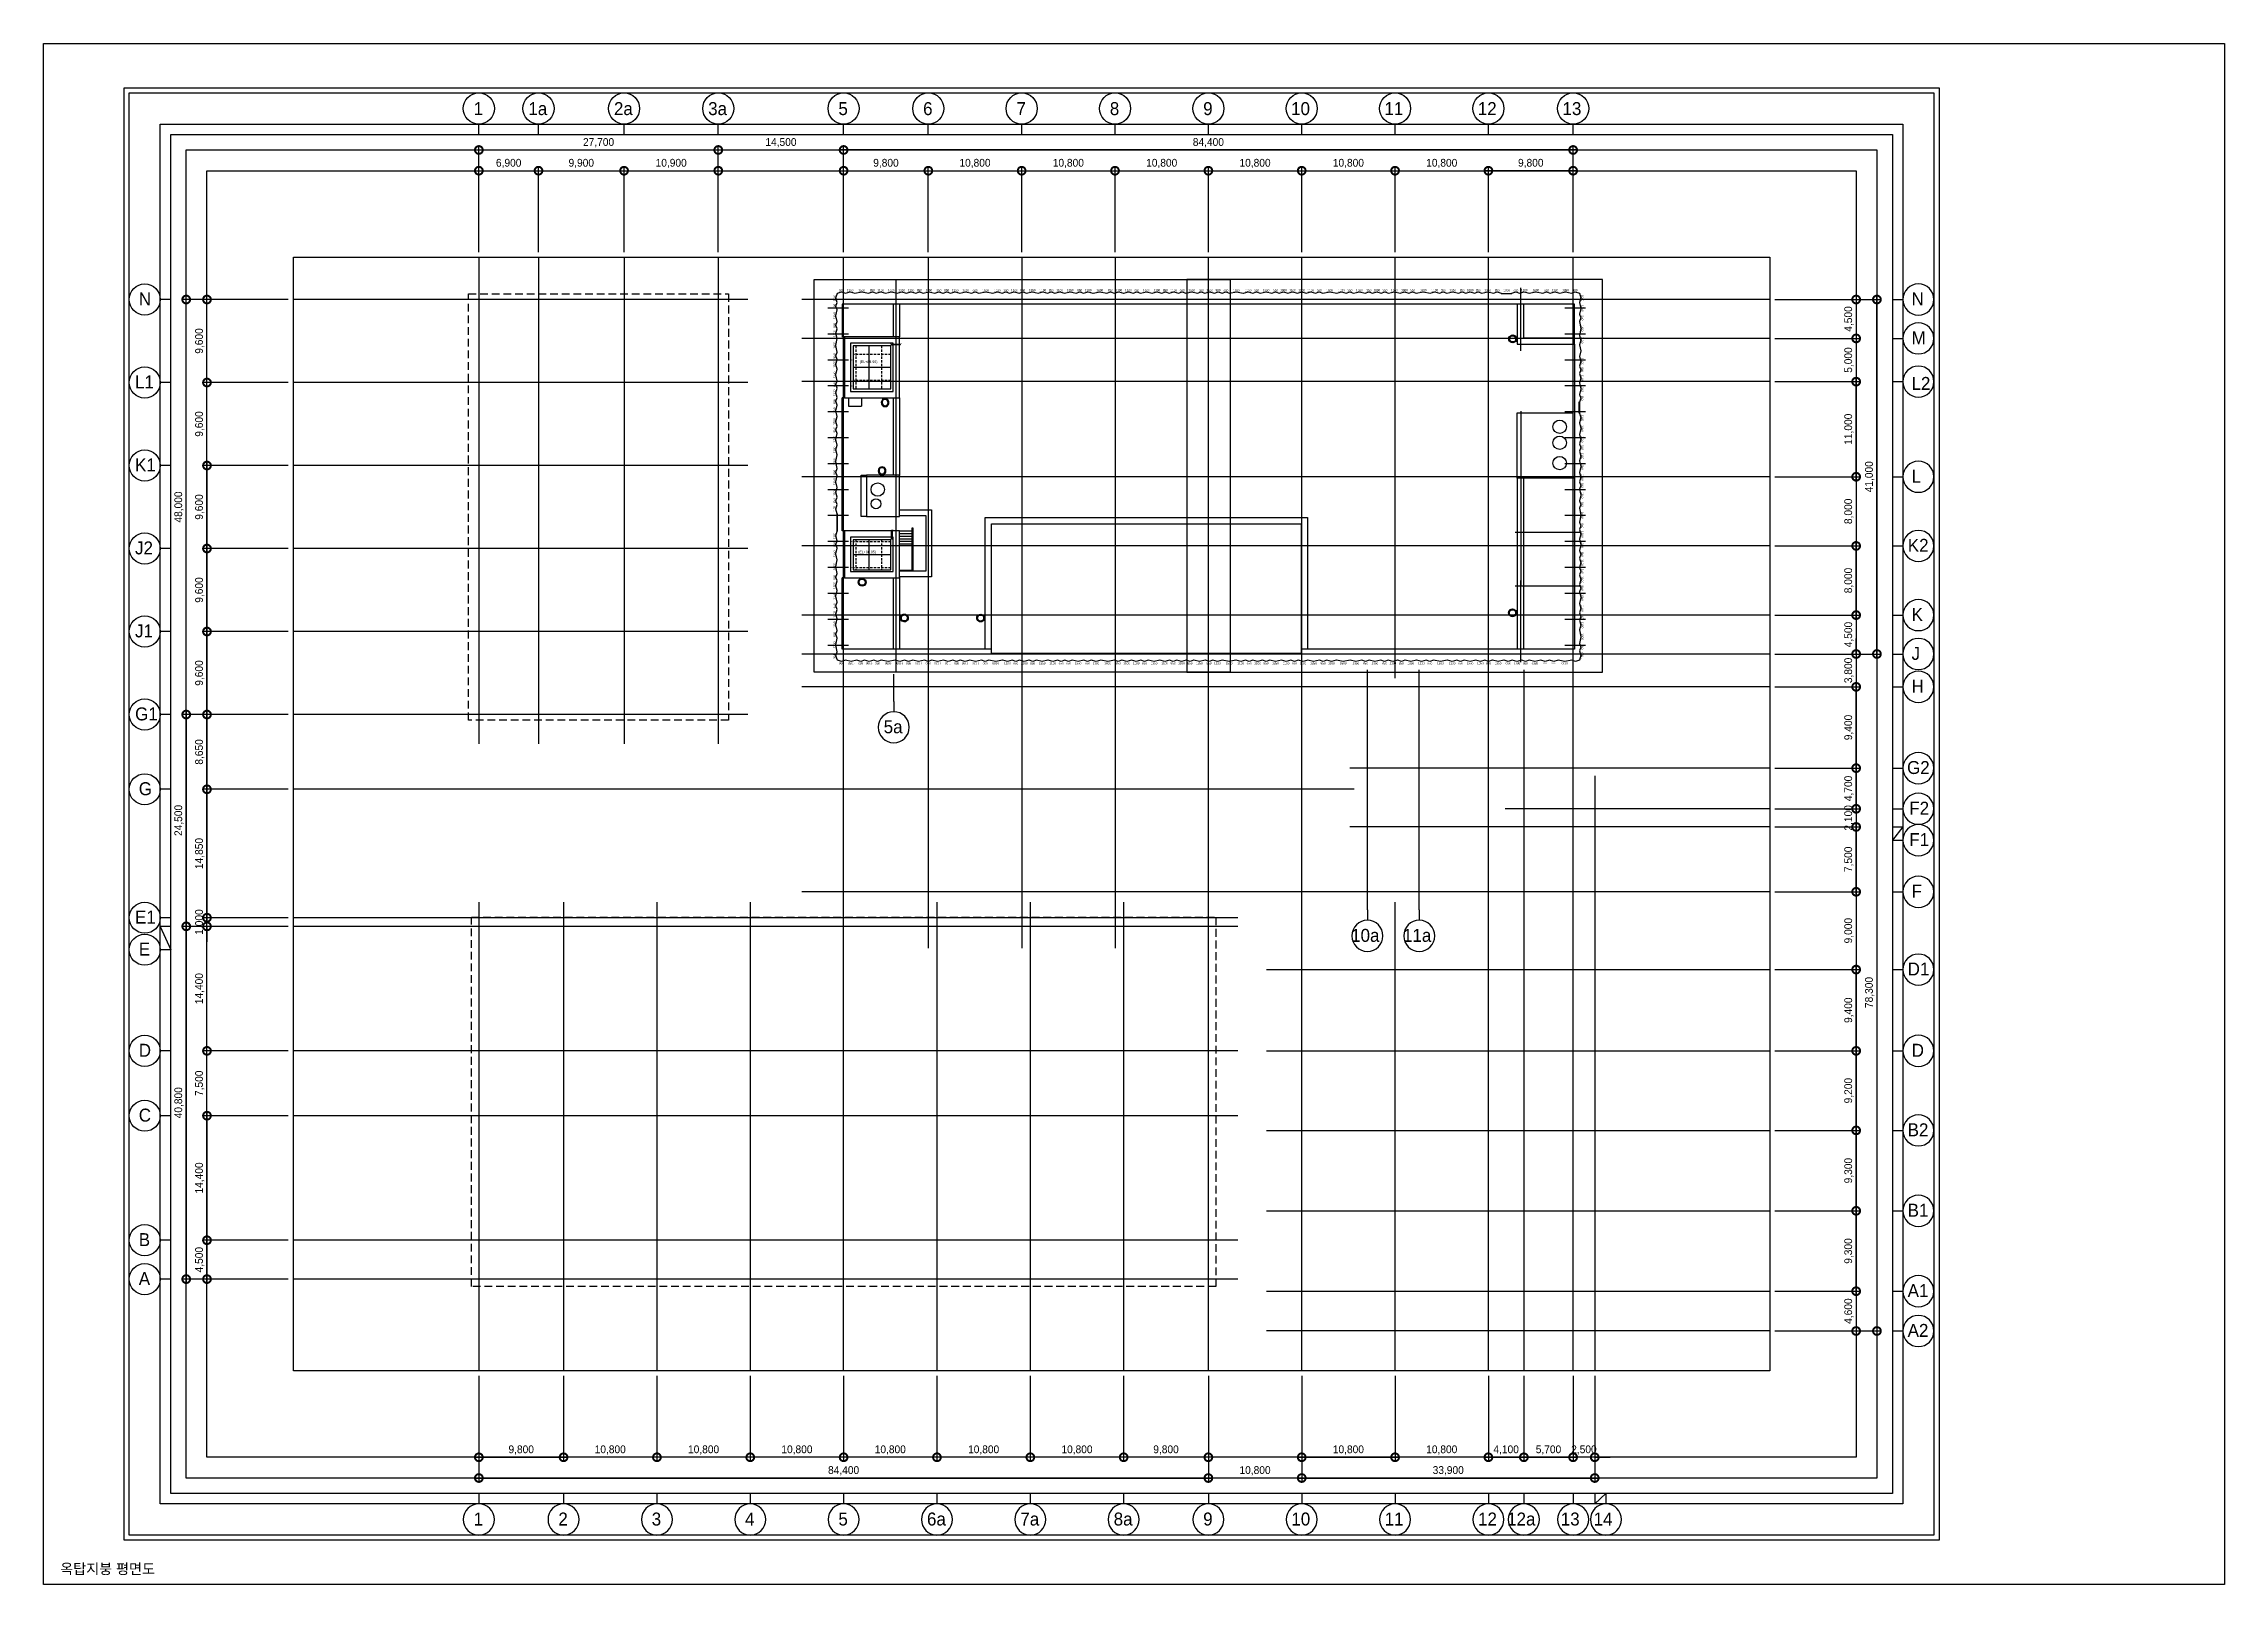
# Model space of a CAD drawing. Header units: millimetres. Extents: x 0 to 252300, y 0 to 178200.
import ezdxf
from ezdxf.enums import TextEntityAlignment as Align

# ---------------------------------------------------------------- set-up
doc = ezdxf.new("R2010")
doc.units = ezdxf.units.MM
doc.header["$LTSCALE"] = 300
for name, pattern in [('H1', [1.5, 1, -0.5]), ('HID', [2.8, 1.8, -1]), ('HIDDEN', [0.375, 0.25, -0.125])]:
    doc.linetypes.add(name, pattern=pattern)
for name, color, linetype, plot in [('# 레벨계획_251201', 140, 'Continuous', False), ('AR-LINE', 171, 'Continuous', False), ('check1', 191, 'Continuous', False), ('NOPLOT', 191, 'Continuous', False)]:
    doc.layers.add(name, color=color, linetype=linetype, plot=plot)
for name, color, linetype in [('A-CEN', 1, 'Continuous'), ('A-CEN_axis', 12, 'Continuous'), ('A-DIM', 7, 'Continuous'), ('A-ELE', 7, 'Continuous'), ('A-ELE-8', 8, 'Continuous'), ('A-ETC-LADDER', 8, 'Continuous'), ('A-FIN(EX)', 6, 'Continuous'), ('A-SYM', 7, 'Continuous'), ('A-SYM-BUB', 3, 'Continuous'), ('A-TERNCH', 8, 'Continuous'), ('A-배수계획-2', 9, 'HIDDEN'), ('A-지붕바닥', 251, 'Continuous'), ('BOUNDARY_추후 증축', 7, 'H1'), ('ISL', 251, 'Continuous'), ('우수계획', 7, 'Continuous'), ('트랜치', 8, 'Continuous')]:
    doc.layers.add(name, color=color, linetype=linetype)
doc.layers.add('A-TEXT-실명', color=3, linetype='Continuous', lineweight=9)
doc.styles.add('Gtx', font='Dotum.ttf')
doc.dimstyles.new('Gdim300', dxfattribs={"dimscale": 300, "dimtxt": 3, "dimasz": 6, "dimexe": 1.5, "dimexo": 2, "dimgap": 1, "dimtad": 1, "dimdec": 0, "dimzin": 0, "dimdsep": 46, "dimlunit": 6, "dimtxsty": 'Gtx', "dimblk": 'DOTSMALL', "dimblk1": 'DOTSMALL', "dimblk2": 'DOTSMALL', "dimcen": 1.5, "dimdle": 1.5, "dimclrd": 1, "dimclre": 1, "dimclrt": 256, "dimazin": 0, "dimtfac": 1, "dimtdec": 0, "dimtix": 1, "dimtmove": 2, "dimatfit": 3, "dimldrblk": 'DOTSMALL', "dimfxl": 1, "dimtolj": 1, "dimtzin": 0, "dimlwd": -1, "dimlwe": -1, "dimarcsym": 0})

# ---------------------------------------------------------------- blocks, each defined once
blk = doc.blocks.new('A$Cd589e0f6')
at = {"layer": 'check1'}
for points in [[(9900, -5700), (218700, -5700), (218700, -172500), (9900, -172500)], [(13500, -9300), (215100, -9300), (215100, -168900), (13500, -168900)], [(14700, -10500), (213900, -10500), (213900, -167700), (14700, -167700)], [(16500, -12300), (212100, -12300), (212100, -165900), (16500, -165900)], [(18900, -14700), (209700, -14700), (209700, -163500), (18900, -163500)], [(28900, -24700), (199700, -24700), (199700, -153500), (28900, -153500)]]:
    blk.add_lwpolyline(points, close=True, dxfattribs=at)
blk = doc.blocks.new('_DotSmall')
at = {"color": 0, "linetype": 'ByBlock', "const_width": 0.5}
blk.add_lwpolyline([(-0.0625, 0, 1), (0.0625, 0, 1)], format="xyb", close=True, dxfattribs=at)
blk = doc.blocks.new('*D38')
at = {"layer": 'A-DIM', "color": 1, "transparency": 16777216}
for p, q in [((106000, -124505), (106000, -134355)), ((116800, -124505), (116800, -134355)), ((117250, -133905), (105550, -133905))]:
    blk.add_line(p, q, dxfattribs=at)
at = {"layer": 'Defpoints', "color": 0, "transparency": 16777216}
for p in [(106000, -123905), (116800, -123905), (106000, -133905)]:
    blk.add_point(p, dxfattribs=at)
at = {"layer": 'A-DIM', "color": 1, "transparency": 16777216, "xscale": 1800, "yscale": 1800, "zscale": 1800, "rotation": 180}
blk.add_blockref('_DotSmall', (106000, -133905), dxfattribs=at)
at = {"layer": 'A-DIM', "color": 1, "transparency": 16777216, "xscale": 1800, "yscale": 1800, "zscale": 1800}
blk.add_blockref('_DotSmall', (116800, -133905), dxfattribs=at)
at = {"layer": 'A-DIM', "color": 3, "transparency": 16777216, "insert": (111400, -133068), "char_height": 900, "attachment_point": 5, "style": 'Gtx'}
blk.add_mtext('\\A1;10,800', dxfattribs=at)
blk = doc.blocks.new('*D39')
at = {"layer": 'A-DIM', "color": 1, "transparency": 16777216}
for p, q in [((149946, -77500), (159796, -77500)), ((159346, -87350), (159346, -77050)), ((149946, -86900), (159796, -86900))]:
    blk.add_line(p, q, dxfattribs=at)
at = {"layer": 'Defpoints', "color": 0, "transparency": 16777216}
for p in [(149346, -77500), (159346, -77500), (149346, -86900)]:
    blk.add_point(p, dxfattribs=at)
at = {"layer": 'A-DIM', "color": 1, "transparency": 16777216, "xscale": 1800, "yscale": 1800, "zscale": 1800}
for p, rotation in [((159346, -77500), 90), ((159346, -86900), 270)]:
    blk.add_blockref('_DotSmall', p, dxfattribs=dict(at, rotation=rotation))
at = {"layer": 'A-DIM', "color": 3, "transparency": 16777216, "insert": (158509, -82200), "char_height": 900, "attachment_point": 5, "rotation": 90, "style": 'Gtx'}
blk.add_mtext('\\A1;9,400', dxfattribs=at)
blk = doc.blocks.new('*D40')
at = {"layer": 'A-DIM', "color": 1, "transparency": 16777216}
for p, q in [((159346, -68950), (159346, -60550)), ((149946, -61000), (159796, -61000)), ((149946, -68500), (159796, -68500))]:
    blk.add_line(p, q, dxfattribs=at)
at = {"layer": 'Defpoints', "color": 0, "transparency": 16777216}
for p in [(149346, -61000), (159346, -61000), (149346, -68500)]:
    blk.add_point(p, dxfattribs=at)
at = {"layer": 'A-DIM', "color": 1, "transparency": 16777216, "xscale": 1800, "yscale": 1800, "zscale": 1800}
for p, rotation in [((159346, -61000), 90), ((159346, -68500), 270)]:
    blk.add_blockref('_DotSmall', p, dxfattribs=dict(at, rotation=rotation))
at = {"layer": 'A-DIM', "color": 3, "transparency": 16777216, "insert": (158509, -64750), "char_height": 900, "attachment_point": 5, "rotation": 90, "style": 'Gtx'}
blk.add_mtext('\\A1;7,500', dxfattribs=at)
blk = doc.blocks.new('*D41')
at = {"layer": 'A-DIM', "color": 1, "transparency": 16777216}
for p, q in [((149946, -44800), (159796, -44800)), ((159346, -54650), (159346, -44350)), ((149946, -54200), (159796, -54200))]:
    blk.add_line(p, q, dxfattribs=at)
at = {"layer": 'Defpoints', "color": 0, "transparency": 16777216}
for p in [(149346, -44800), (159346, -44800), (149346, -54200)]:
    blk.add_point(p, dxfattribs=at)
at = {"layer": 'A-DIM', "color": 1, "transparency": 16777216, "xscale": 1800, "yscale": 1800, "zscale": 1800}
for p, rotation in [((159346, -44800), 90), ((159346, -54200), 270)]:
    blk.add_blockref('_DotSmall', p, dxfattribs=dict(at, rotation=rotation))
at = {"layer": 'A-DIM', "color": 3, "transparency": 16777216, "insert": (158509, -49500), "char_height": 900, "attachment_point": 5, "rotation": 90, "style": 'Gtx'}
blk.add_mtext('\\A1;9,400', dxfattribs=at)
blk = doc.blocks.new('*D42')
at = {"layer": 'A-DIM', "color": 1, "transparency": 16777216}
for p, q in [((159346, -41000), (159346, -39200)), ((149946, -41000), (159796, -41000)), ((159346, -41000), (159346, -44800)), ((149946, -44800), (159796, -44800)), ((159346, -44800), (159346, -46600))]:
    blk.add_line(p, q, dxfattribs=at)
at = {"layer": 'Defpoints', "color": 0, "transparency": 16777216}
for p in [(149346, -41000), (149346, -44800), (159346, -44800)]:
    blk.add_point(p, dxfattribs=at)
at = {"layer": 'A-DIM', "color": 1, "transparency": 16777216, "xscale": 1800, "yscale": 1800, "zscale": 1800}
for p, rotation in [((159346, -41000), 270), ((159346, -44800), 90)]:
    blk.add_blockref('_DotSmall', p, dxfattribs=dict(at, rotation=rotation))
at = {"layer": 'A-DIM', "color": 3, "transparency": 16777216, "insert": (158509, -42900), "char_height": 900, "attachment_point": 5, "rotation": 90, "style": 'Gtx'}
blk.add_mtext('\\A1;3,800', dxfattribs=at)
blk = doc.blocks.new('*D43')
at = {"layer": 'A-DIM', "color": 1, "transparency": 16777216}
for p, q in [((159346, -68050), (159346, -77950)), ((149946, -68500), (159796, -68500)), ((149946, -77500), (159796, -77500))]:
    blk.add_line(p, q, dxfattribs=at)
at = {"layer": 'Defpoints', "color": 0, "transparency": 16777216}
for p in [(149346, -68500), (149346, -77500), (159346, -77500)]:
    blk.add_point(p, dxfattribs=at)
at = {"layer": 'A-DIM', "color": 1, "transparency": 16777216, "xscale": 1800, "yscale": 1800, "zscale": 1800}
for p, rotation in [((159346, -68500), 90), ((159346, -77500), 270)]:
    blk.add_blockref('_DotSmall', p, dxfattribs=dict(at, rotation=rotation))
at = {"layer": 'A-DIM', "color": 3, "transparency": 16777216, "insert": (158509, -73000), "char_height": 900, "attachment_point": 5, "rotation": 90, "style": 'Gtx'}
blk.add_mtext('\\A1;9,000', dxfattribs=at)
blk = doc.blocks.new('*D44')
at = {"layer": 'A-DIM', "color": 1, "transparency": 16777216}
for p, q in [((53000, -124505), (53000, -134355)), ((63800, -124505), (63800, -134355)), ((64250, -133905), (52550, -133905))]:
    blk.add_line(p, q, dxfattribs=at)
at = {"layer": 'Defpoints', "color": 0, "transparency": 16777216}
for p in [(53000, -123905), (63800, -123905), (53000, -133905)]:
    blk.add_point(p, dxfattribs=at)
at = {"layer": 'A-DIM', "color": 1, "transparency": 16777216, "xscale": 1800, "yscale": 1800, "zscale": 1800, "rotation": 180}
blk.add_blockref('_DotSmall', (53000, -133905), dxfattribs=at)
at = {"layer": 'A-DIM', "color": 1, "transparency": 16777216, "xscale": 1800, "yscale": 1800, "zscale": 1800}
blk.add_blockref('_DotSmall', (63800, -133905), dxfattribs=at)
at = {"layer": 'A-DIM', "color": 3, "transparency": 16777216, "insert": (58400, -133068), "char_height": 900, "attachment_point": 5, "style": 'Gtx'}
blk.add_mtext('\\A1;10,800', dxfattribs=at)
blk = doc.blocks.new('*D45')
at = {"layer": 'A-DIM', "color": 1, "transparency": 16777216}
for p, q in [((63800, -124505), (63800, -134355)), ((74600, -124505), (74600, -134355)), ((75050, -133905), (63350, -133905))]:
    blk.add_line(p, q, dxfattribs=at)
at = {"layer": 'Defpoints', "color": 0, "transparency": 16777216}
for p in [(63800, -123905), (74600, -123905), (63800, -133905)]:
    blk.add_point(p, dxfattribs=at)
at = {"layer": 'A-DIM', "color": 1, "transparency": 16777216, "xscale": 1800, "yscale": 1800, "zscale": 1800, "rotation": 180}
blk.add_blockref('_DotSmall', (63800, -133905), dxfattribs=at)
at = {"layer": 'A-DIM', "color": 1, "transparency": 16777216, "xscale": 1800, "yscale": 1800, "zscale": 1800}
blk.add_blockref('_DotSmall', (74600, -133905), dxfattribs=at)
at = {"layer": 'A-DIM', "color": 3, "transparency": 16777216, "insert": (69200, -133068), "char_height": 900, "attachment_point": 5, "style": 'Gtx'}
blk.add_mtext('\\A1;10,800', dxfattribs=at)
blk = doc.blocks.new('*D46')
at = {"layer": 'A-DIM', "color": 1, "transparency": 16777216}
for p, q in [((74600, -124505), (74600, -134355)), ((84400, -124505), (84400, -134355)), ((84850, -133905), (74150, -133905))]:
    blk.add_line(p, q, dxfattribs=at)
at = {"layer": 'Defpoints', "color": 0, "transparency": 16777216}
for p in [(74600, -123905), (84400, -123905), (74600, -133905)]:
    blk.add_point(p, dxfattribs=at)
at = {"layer": 'A-DIM', "color": 1, "transparency": 16777216, "xscale": 1800, "yscale": 1800, "zscale": 1800, "rotation": 180}
blk.add_blockref('_DotSmall', (74600, -133905), dxfattribs=at)
at = {"layer": 'A-DIM', "color": 1, "transparency": 16777216, "xscale": 1800, "yscale": 1800, "zscale": 1800}
blk.add_blockref('_DotSmall', (84400, -133905), dxfattribs=at)
at = {"layer": 'A-DIM', "color": 3, "transparency": 16777216, "insert": (79500, -133068), "char_height": 900, "attachment_point": 5, "style": 'Gtx'}
blk.add_mtext('\\A1;9,800', dxfattribs=at)
blk = doc.blocks.new('*D47')
at = {"layer": 'A-DIM', "color": 1, "transparency": 16777216}
for p, q in [((42200, -124505), (42200, -134355)), ((53000, -124505), (53000, -134355)), ((53450, -133905), (41750, -133905))]:
    blk.add_line(p, q, dxfattribs=at)
at = {"layer": 'Defpoints', "color": 0, "transparency": 16777216}
for p in [(42200, -123905), (53000, -123905), (42200, -133905)]:
    blk.add_point(p, dxfattribs=at)
at = {"layer": 'A-DIM', "color": 1, "transparency": 16777216, "xscale": 1800, "yscale": 1800, "zscale": 1800, "rotation": 180}
blk.add_blockref('_DotSmall', (42200, -133905), dxfattribs=at)
at = {"layer": 'A-DIM', "color": 1, "transparency": 16777216, "xscale": 1800, "yscale": 1800, "zscale": 1800}
blk.add_blockref('_DotSmall', (53000, -133905), dxfattribs=at)
at = {"layer": 'A-DIM', "color": 3, "transparency": 16777216, "insert": (47600, -133068), "char_height": 900, "attachment_point": 5, "style": 'Gtx'}
blk.add_mtext('\\A1;10,800', dxfattribs=at)
blk = doc.blocks.new('*D48')
at = {"layer": 'A-DIM', "color": 1, "transparency": 16777216}
for p, q in [((9800, -124505), (9800, -134355)), ((20600, -124505), (20600, -134355)), ((21050, -133905), (9350, -133905))]:
    blk.add_line(p, q, dxfattribs=at)
at = {"layer": 'Defpoints', "color": 0, "transparency": 16777216}
for p in [(9800, -123905), (20600, -123905), (9800, -133905)]:
    blk.add_point(p, dxfattribs=at)
at = {"layer": 'A-DIM', "color": 1, "transparency": 16777216, "xscale": 1800, "yscale": 1800, "zscale": 1800, "rotation": 180}
blk.add_blockref('_DotSmall', (9800, -133905), dxfattribs=at)
at = {"layer": 'A-DIM', "color": 1, "transparency": 16777216, "xscale": 1800, "yscale": 1800, "zscale": 1800}
blk.add_blockref('_DotSmall', (20600, -133905), dxfattribs=at)
at = {"layer": 'A-DIM', "color": 3, "transparency": 16777216, "insert": (15200, -133068), "char_height": 900, "attachment_point": 5, "style": 'Gtx'}
blk.add_mtext('\\A1;10,800', dxfattribs=at)
blk = doc.blocks.new('*D49')
at = {"layer": 'A-DIM', "color": 1, "transparency": 16777216}
for p, q in [((0, -124505), (0, -134355)), ((9800, -124505), (9800, -134355)), ((-450, -133905), (10250, -133905))]:
    blk.add_line(p, q, dxfattribs=at)
at = {"layer": 'Defpoints', "color": 0, "transparency": 16777216}
for p in [(0, -123905), (9800, -123905), (9800, -133905)]:
    blk.add_point(p, dxfattribs=at)
at = {"layer": 'A-DIM', "color": 1, "transparency": 16777216, "xscale": 1800, "yscale": 1800, "zscale": 1800, "rotation": 180}
blk.add_blockref('_DotSmall', (0, -133905), dxfattribs=at)
at = {"layer": 'A-DIM', "color": 1, "transparency": 16777216, "xscale": 1800, "yscale": 1800, "zscale": 1800}
blk.add_blockref('_DotSmall', (9800, -133905), dxfattribs=at)
at = {"layer": 'A-DIM', "color": 3, "transparency": 16777216, "insert": (4900, -133068), "char_height": 900, "attachment_point": 5, "style": 'Gtx'}
blk.add_mtext('\\A1;9,800', dxfattribs=at)
blk = doc.blocks.new('*D50')
at = {"layer": 'A-DIM', "color": 1, "transparency": 16777216}
for p, q in [((0, -124505), (0, -136755)), ((84400, -124505), (84400, -136755)), ((-450, -136305), (84850, -136305))]:
    blk.add_line(p, q, dxfattribs=at)
at = {"layer": 'Defpoints', "color": 0, "transparency": 16777216}
for p in [(0, -123905), (84400, -123905), (84400, -136305)]:
    blk.add_point(p, dxfattribs=at)
at = {"layer": 'A-DIM', "color": 1, "transparency": 16777216, "xscale": 1800, "yscale": 1800, "zscale": 1800, "rotation": 180}
blk.add_blockref('_DotSmall', (0, -136305), dxfattribs=at)
at = {"layer": 'A-DIM', "color": 1, "transparency": 16777216, "xscale": 1800, "yscale": 1800, "zscale": 1800}
blk.add_blockref('_DotSmall', (84400, -136305), dxfattribs=at)
at = {"layer": 'A-DIM', "color": 3, "transparency": 16777216, "insert": (42200, -135468), "char_height": 900, "attachment_point": 5, "style": 'Gtx'}
blk.add_mtext('\\A1;84,400', dxfattribs=at)
blk = doc.blocks.new('*D51')
at = {"layer": 'A-DIM', "color": 1, "transparency": 16777216}
for p, q in [((20600, -124505), (20600, -134355)), ((31400, -124505), (31400, -134355)), ((31850, -133905), (20150, -133905))]:
    blk.add_line(p, q, dxfattribs=at)
at = {"layer": 'Defpoints', "color": 0, "transparency": 16777216}
for p in [(20600, -123905), (31400, -123905), (20600, -133905)]:
    blk.add_point(p, dxfattribs=at)
at = {"layer": 'A-DIM', "color": 1, "transparency": 16777216, "xscale": 1800, "yscale": 1800, "zscale": 1800, "rotation": 180}
blk.add_blockref('_DotSmall', (20600, -133905), dxfattribs=at)
at = {"layer": 'A-DIM', "color": 1, "transparency": 16777216, "xscale": 1800, "yscale": 1800, "zscale": 1800}
blk.add_blockref('_DotSmall', (31400, -133905), dxfattribs=at)
at = {"layer": 'A-DIM', "color": 3, "transparency": 16777216, "insert": (26000, -133068), "char_height": 900, "attachment_point": 5, "style": 'Gtx'}
blk.add_mtext('\\A1;10,800', dxfattribs=at)
blk = doc.blocks.new('*D52')
at = {"layer": 'A-DIM', "color": 1, "transparency": 16777216}
for p, q in [((31400, -124505), (31400, -134355)), ((42200, -124505), (42200, -134355)), ((42650, -133905), (30950, -133905))]:
    blk.add_line(p, q, dxfattribs=at)
at = {"layer": 'Defpoints', "color": 0, "transparency": 16777216}
for p in [(31400, -123905), (42200, -123905), (31400, -133905)]:
    blk.add_point(p, dxfattribs=at)
at = {"layer": 'A-DIM', "color": 1, "transparency": 16777216, "xscale": 1800, "yscale": 1800, "zscale": 1800, "rotation": 180}
blk.add_blockref('_DotSmall', (31400, -133905), dxfattribs=at)
at = {"layer": 'A-DIM', "color": 1, "transparency": 16777216, "xscale": 1800, "yscale": 1800, "zscale": 1800}
blk.add_blockref('_DotSmall', (42200, -133905), dxfattribs=at)
at = {"layer": 'A-DIM', "color": 3, "transparency": 16777216, "insert": (36800, -133068), "char_height": 900, "attachment_point": 5, "style": 'Gtx'}
blk.add_mtext('\\A1;10,800', dxfattribs=at)
blk = doc.blocks.new('*D53')
at = {"layer": 'A-DIM', "color": 1, "transparency": 16777216}
for p, q in [((95200, -124505), (95200, -134355)), ((106000, -124505), (106000, -134355)), ((94750, -133905), (106450, -133905))]:
    blk.add_line(p, q, dxfattribs=at)
at = {"layer": 'Defpoints', "color": 0, "transparency": 16777216}
for p in [(95200, -123905), (106000, -123905), (106000, -133905)]:
    blk.add_point(p, dxfattribs=at)
at = {"layer": 'A-DIM', "color": 1, "transparency": 16777216, "xscale": 1800, "yscale": 1800, "zscale": 1800, "rotation": 180}
blk.add_blockref('_DotSmall', (95200, -133905), dxfattribs=at)
at = {"layer": 'A-DIM', "color": 1, "transparency": 16777216, "xscale": 1800, "yscale": 1800, "zscale": 1800}
blk.add_blockref('_DotSmall', (106000, -133905), dxfattribs=at)
at = {"layer": 'A-DIM', "color": 3, "transparency": 16777216, "insert": (100600, -133068), "char_height": 900, "attachment_point": 5, "style": 'Gtx'}
blk.add_mtext('\\A1;10,800', dxfattribs=at)
blk = doc.blocks.new('*D54')
at = {"layer": 'A-DIM', "color": 1, "transparency": 16777216}
for p, q in [((95200, -124505), (95200, -136755)), ((129100, -124505), (129100, -136755)), ((94750, -136305), (129550, -136305))]:
    blk.add_line(p, q, dxfattribs=at)
at = {"layer": 'Defpoints', "color": 0, "transparency": 16777216}
for p in [(95200, -123905), (129100, -123905), (129100, -136305)]:
    blk.add_point(p, dxfattribs=at)
at = {"layer": 'A-DIM', "color": 1, "transparency": 16777216, "xscale": 1800, "yscale": 1800, "zscale": 1800, "rotation": 180}
blk.add_blockref('_DotSmall', (95200, -136305), dxfattribs=at)
at = {"layer": 'A-DIM', "color": 1, "transparency": 16777216, "xscale": 1800, "yscale": 1800, "zscale": 1800}
blk.add_blockref('_DotSmall', (129100, -136305), dxfattribs=at)
at = {"layer": 'A-DIM', "color": 3, "transparency": 16777216, "insert": (112150, -135468), "char_height": 900, "attachment_point": 5, "style": 'Gtx'}
blk.add_mtext('\\A1;33,900', dxfattribs=at)
blk = doc.blocks.new('*D55')
at = {"layer": 'A-DIM', "color": 1, "transparency": 16777216}
for p, q in [((84400, -124505), (84400, -136755)), ((95200, -124505), (95200, -136755)), ((95650, -136305), (83950, -136305))]:
    blk.add_line(p, q, dxfattribs=at)
at = {"layer": 'Defpoints', "color": 0, "transparency": 16777216}
for p in [(84400, -123905), (95200, -123905), (84400, -136305)]:
    blk.add_point(p, dxfattribs=at)
at = {"layer": 'A-DIM', "color": 1, "transparency": 16777216, "xscale": 1800, "yscale": 1800, "zscale": 1800, "rotation": 180}
blk.add_blockref('_DotSmall', (84400, -136305), dxfattribs=at)
at = {"layer": 'A-DIM', "color": 1, "transparency": 16777216, "xscale": 1800, "yscale": 1800, "zscale": 1800}
blk.add_blockref('_DotSmall', (95200, -136305), dxfattribs=at)
at = {"layer": 'A-DIM', "color": 3, "transparency": 16777216, "insert": (89800, -135468), "char_height": 900, "attachment_point": 5, "style": 'Gtx'}
blk.add_mtext('\\A1;10,800', dxfattribs=at)
blk = doc.blocks.new('*D56')
at = {"layer": 'A-DIM', "color": 1, "transparency": 16777216}
for p, q in [((116800, -124505), (116800, -134355)), ((120900, -124505), (120900, -134355)), ((116350, -133905), (121350, -133905))]:
    blk.add_line(p, q, dxfattribs=at)
at = {"layer": 'Defpoints', "color": 0, "transparency": 16777216}
for p in [(116800, -123905), (120900, -123905), (120900, -133905)]:
    blk.add_point(p, dxfattribs=at)
at = {"layer": 'A-DIM', "color": 1, "transparency": 16777216, "xscale": 1800, "yscale": 1800, "zscale": 1800, "rotation": 180}
blk.add_blockref('_DotSmall', (116800, -133905), dxfattribs=at)
at = {"layer": 'A-DIM', "color": 1, "transparency": 16777216, "xscale": 1800, "yscale": 1800, "zscale": 1800}
blk.add_blockref('_DotSmall', (120900, -133905), dxfattribs=at)
at = {"layer": 'A-DIM', "color": 3, "transparency": 16777216, "insert": (118850, -133068), "char_height": 900, "attachment_point": 5, "style": 'Gtx'}
blk.add_mtext('\\A1;4,100', dxfattribs=at)
blk = doc.blocks.new('*D57')
at = {"layer": 'A-DIM', "color": 1, "transparency": 16777216}
for p, q in [((120900, -124505), (120900, -134355)), ((126600, -124505), (126600, -134355)), ((120450, -133905), (127050, -133905))]:
    blk.add_line(p, q, dxfattribs=at)
at = {"layer": 'Defpoints', "color": 0, "transparency": 16777216}
for p in [(120900, -123905), (126600, -123905), (126600, -133905)]:
    blk.add_point(p, dxfattribs=at)
at = {"layer": 'A-DIM', "color": 1, "transparency": 16777216, "xscale": 1800, "yscale": 1800, "zscale": 1800, "rotation": 180}
blk.add_blockref('_DotSmall', (120900, -133905), dxfattribs=at)
at = {"layer": 'A-DIM', "color": 1, "transparency": 16777216, "xscale": 1800, "yscale": 1800, "zscale": 1800}
blk.add_blockref('_DotSmall', (126600, -133905), dxfattribs=at)
at = {"layer": 'A-DIM', "color": 3, "transparency": 16777216, "insert": (123750, -133068), "char_height": 900, "attachment_point": 5, "style": 'Gtx'}
blk.add_mtext('\\A1;5,700', dxfattribs=at)
blk = doc.blocks.new('*D58')
at = {"layer": 'A-DIM', "color": 1, "transparency": 16777216}
for p, q in [((126600, -124505), (126600, -134355)), ((129100, -124505), (129100, -134355)), ((126600, -133905), (124800, -133905)), ((129100, -133905), (126600, -133905)), ((129100, -133905), (130900, -133905))]:
    blk.add_line(p, q, dxfattribs=at)
at = {"layer": 'Defpoints', "color": 0, "transparency": 16777216}
for p in [(126600, -123905), (129100, -123905), (126600, -133905)]:
    blk.add_point(p, dxfattribs=at)
at = {"layer": 'A-DIM', "color": 1, "transparency": 16777216, "xscale": 1800, "yscale": 1800, "zscale": 1800}
blk.add_blockref('_DotSmall', (126600, -133905), dxfattribs=at)
at = {"layer": 'A-DIM', "color": 1, "transparency": 16777216, "xscale": 1800, "yscale": 1800, "zscale": 1800, "rotation": 180}
blk.add_blockref('_DotSmall', (129100, -133905), dxfattribs=at)
at = {"layer": 'A-DIM', "color": 3, "transparency": 16777216, "insert": (127850, -133068), "char_height": 900, "attachment_point": 5, "style": 'Gtx'}
blk.add_mtext('\\A1;2,500', dxfattribs=at)
blk = doc.blocks.new('*D59')
at = {"layer": 'A-DIM', "color": 1, "transparency": 16777216}
for p, q in [((149946, -114700), (159794, -114700)), ((159344, -114250), (159344, -119750)), ((149945, -119300), (159794, -119300))]:
    blk.add_line(p, q, dxfattribs=at)
at = {"layer": 'Defpoints', "color": 0, "transparency": 16777216}
for p in [(149346, -114700), (149345, -119300), (159344, -119300)]:
    blk.add_point(p, dxfattribs=at)
at = {"layer": 'A-DIM', "color": 1, "transparency": 16777216, "xscale": 1800, "yscale": 1800, "zscale": 1800}
for p, rotation in [((159344, -114700), 90), ((159344, -119300), 270)]:
    blk.add_blockref('_DotSmall', p, dxfattribs=dict(at, rotation=rotation))
at = {"layer": 'A-DIM', "color": 3, "transparency": 16777216, "insert": (158507, -117000), "char_height": 900, "attachment_point": 5, "rotation": 90, "style": 'Gtx'}
blk.add_mtext('\\A1;4,600', dxfattribs=at)
blk = doc.blocks.new('*D60')
at = {"layer": 'A-DIM', "color": 1, "transparency": 16777216}
for p, q in [((149946, -28500), (159794, -28500)), ((159344, -36950), (159344, -28050)), ((149946, -36500), (159794, -36500))]:
    blk.add_line(p, q, dxfattribs=at)
at = {"layer": 'Defpoints', "color": 0, "transparency": 16777216}
for p in [(149346, -28500), (159344, -28500), (149346, -36500)]:
    blk.add_point(p, dxfattribs=at)
at = {"layer": 'A-DIM', "color": 1, "transparency": 16777216, "xscale": 1800, "yscale": 1800, "zscale": 1800}
for p, rotation in [((159344, -28500), 90), ((159344, -36500), 270)]:
    blk.add_blockref('_DotSmall', p, dxfattribs=dict(at, rotation=rotation))
at = {"layer": 'A-DIM', "color": 3, "transparency": 16777216, "insert": (158507, -32500), "char_height": 900, "attachment_point": 5, "rotation": 90, "style": 'Gtx'}
blk.add_mtext('\\A1;8,000', dxfattribs=at)
blk = doc.blocks.new('*D61')
at = {"layer": 'A-DIM', "color": 1, "transparency": 16777216}
for p, q in [((159346, -58900), (159346, -57100)), ((149946, -58900), (159796, -58900)), ((159346, -58900), (159346, -61000)), ((149946, -61000), (159796, -61000)), ((159346, -61000), (159346, -62800))]:
    blk.add_line(p, q, dxfattribs=at)
at = {"layer": 'Defpoints', "color": 0, "transparency": 16777216}
for p in [(149346, -58900), (149346, -61000), (159346, -61000)]:
    blk.add_point(p, dxfattribs=at)
at = {"layer": 'A-DIM', "color": 1, "transparency": 16777216, "xscale": 1800, "yscale": 1800, "zscale": 1800}
for p, rotation in [((159346, -58900), 270), ((159346, -61000), 90)]:
    blk.add_blockref('_DotSmall', p, dxfattribs=dict(at, rotation=rotation))
at = {"layer": 'A-DIM', "color": 3, "transparency": 16777216, "insert": (158509, -59950), "char_height": 900, "attachment_point": 5, "rotation": 90, "style": 'Gtx'}
blk.add_mtext('\\A1;2,100', dxfattribs=at)
blk = doc.blocks.new('*D62')
at = {"layer": 'A-DIM', "color": 1, "transparency": 16777216}
for p, q in [((-33854, -48450), (-33854, 450)), ((-22054, 0), (-34304, 0)), ((-22054, -48000), (-34304, -48000))]:
    blk.add_line(p, q, dxfattribs=at)
at = {"layer": 'Defpoints', "color": 0, "transparency": 16777216}
for p in [(-33854, 0), (-21454, 0), (-21454, -48000)]:
    blk.add_point(p, dxfattribs=at)
at = {"layer": 'A-DIM', "color": 1, "transparency": 16777216, "xscale": 1800, "yscale": 1800, "zscale": 1800}
for p, rotation in [((-33854, 0), 90), ((-33854, -48000), 270)]:
    blk.add_blockref('_DotSmall', p, dxfattribs=dict(at, rotation=rotation))
at = {"layer": 'A-DIM', "color": 3, "transparency": 16777216, "insert": (-34691, -24000), "char_height": 900, "attachment_point": 5, "rotation": 90, "style": 'Gtx'}
blk.add_mtext('\\A1;48,000', dxfattribs=at)
blk = doc.blocks.new('*D63')
at = {"layer": 'A-DIM', "color": 1, "transparency": 16777216}
for p, q in [((-22054, -28800), (-31904, -28800)), ((-31454, -28350), (-31454, -38850)), ((-22054, -38400), (-31904, -38400))]:
    blk.add_line(p, q, dxfattribs=at)
at = {"layer": 'Defpoints', "color": 0, "transparency": 16777216}
for p in [(-21454, -28800), (-31454, -38400), (-21454, -38400)]:
    blk.add_point(p, dxfattribs=at)
at = {"layer": 'A-DIM', "color": 1, "transparency": 16777216, "xscale": 1800, "yscale": 1800, "zscale": 1800}
for p, rotation in [((-31454, -28800), 90), ((-31454, -38400), 270)]:
    blk.add_blockref('_DotSmall', p, dxfattribs=dict(at, rotation=rotation))
at = {"layer": 'A-DIM', "color": 3, "transparency": 16777216, "insert": (-32291, -33600), "char_height": 900, "attachment_point": 5, "rotation": 90, "style": 'Gtx'}
blk.add_mtext('\\A1;9,600', dxfattribs=at)
blk = doc.blocks.new('*D64')
at = {"layer": 'A-DIM', "color": 1, "transparency": 16777216}
for p, q in [((-22054, -38400), (-31904, -38400)), ((-31454, -37950), (-31454, -48450)), ((-22054, -48000), (-31904, -48000))]:
    blk.add_line(p, q, dxfattribs=at)
at = {"layer": 'Defpoints', "color": 0, "transparency": 16777216}
for p in [(-21454, -38400), (-31454, -48000), (-21454, -48000)]:
    blk.add_point(p, dxfattribs=at)
at = {"layer": 'A-DIM', "color": 1, "transparency": 16777216, "xscale": 1800, "yscale": 1800, "zscale": 1800}
for p, rotation in [((-31454, -38400), 90), ((-31454, -48000), 270)]:
    blk.add_blockref('_DotSmall', p, dxfattribs=dict(at, rotation=rotation))
at = {"layer": 'A-DIM', "color": 3, "transparency": 16777216, "insert": (-32291, -43200), "char_height": 900, "attachment_point": 5, "rotation": 90, "style": 'Gtx'}
blk.add_mtext('\\A1;9,600', dxfattribs=at)
blk = doc.blocks.new('*D65')
at = {"layer": 'A-DIM', "color": 1, "transparency": 16777216}
for p, q in [((-22054, -9600), (-31904, -9600)), ((-31454, -19650), (-31454, -9150)), ((-22054, -19200), (-31904, -19200))]:
    blk.add_line(p, q, dxfattribs=at)
at = {"layer": 'Defpoints', "color": 0, "transparency": 16777216}
for p in [(-31454, -9600), (-21454, -9600), (-21454, -19200)]:
    blk.add_point(p, dxfattribs=at)
at = {"layer": 'A-DIM', "color": 1, "transparency": 16777216, "xscale": 1800, "yscale": 1800, "zscale": 1800}
for p, rotation in [((-31454, -9600), 90), ((-31454, -19200), 270)]:
    blk.add_blockref('_DotSmall', p, dxfattribs=dict(at, rotation=rotation))
at = {"layer": 'A-DIM', "color": 3, "transparency": 16777216, "insert": (-32291, -14400), "char_height": 900, "attachment_point": 5, "rotation": 90, "style": 'Gtx'}
blk.add_mtext('\\A1;9,600', dxfattribs=at)
blk = doc.blocks.new('*D66')
at = {"layer": 'A-DIM', "color": 1, "transparency": 16777216}
for p, q in [((-31454, -10050), (-31454, 450)), ((-22054, 0), (-31904, 0)), ((-22054, -9600), (-31904, -9600))]:
    blk.add_line(p, q, dxfattribs=at)
at = {"layer": 'Defpoints', "color": 0, "transparency": 16777216}
for p in [(-31454, 0), (-21454, 0), (-21454, -9600)]:
    blk.add_point(p, dxfattribs=at)
at = {"layer": 'A-DIM', "color": 1, "transparency": 16777216, "xscale": 1800, "yscale": 1800, "zscale": 1800}
for p, rotation in [((-31454, 0), 90), ((-31454, -9600), 270)]:
    blk.add_blockref('_DotSmall', p, dxfattribs=dict(at, rotation=rotation))
at = {"layer": 'A-DIM', "color": 3, "transparency": 16777216, "insert": (-32291, -4800), "char_height": 900, "attachment_point": 5, "rotation": 90, "style": 'Gtx'}
blk.add_mtext('\\A1;9,600', dxfattribs=at)
blk = doc.blocks.new('*D67')
at = {"layer": 'A-DIM', "color": 1, "transparency": 16777216}
for p, q in [((-22054, -19200), (-31904, -19200)), ((-31454, -18750), (-31454, -29250)), ((-22054, -28800), (-31904, -28800))]:
    blk.add_line(p, q, dxfattribs=at)
at = {"layer": 'Defpoints', "color": 0, "transparency": 16777216}
for p in [(-21454, -19200), (-31454, -28800), (-21454, -28800)]:
    blk.add_point(p, dxfattribs=at)
at = {"layer": 'A-DIM', "color": 1, "transparency": 16777216, "xscale": 1800, "yscale": 1800, "zscale": 1800}
for p, rotation in [((-31454, -19200), 90), ((-31454, -28800), 270)]:
    blk.add_blockref('_DotSmall', p, dxfattribs=dict(at, rotation=rotation))
at = {"layer": 'A-DIM', "color": 3, "transparency": 16777216, "insert": (-32291, -24000), "char_height": 900, "attachment_point": 5, "rotation": 90, "style": 'Gtx'}
blk.add_mtext('\\A1;9,600', dxfattribs=at)
blk = doc.blocks.new('*D68')
at = {"layer": 'A-DIM', "color": 1, "transparency": 16777216}
for p, q in [((0, 5495), (0, 17745)), ((27700, 5495), (27700, 17745)), ((-450, 17295), (28150, 17295))]:
    blk.add_line(p, q, dxfattribs=at)
at = {"layer": 'Defpoints', "color": 0, "transparency": 16777216}
for p in [(27700, 17295), (0, 4895), (27700, 4895)]:
    blk.add_point(p, dxfattribs=at)
at = {"layer": 'A-DIM', "color": 1, "transparency": 16777216, "xscale": 1800, "yscale": 1800, "zscale": 1800, "rotation": 180}
blk.add_blockref('_DotSmall', (0, 17295), dxfattribs=at)
at = {"layer": 'A-DIM', "color": 1, "transparency": 16777216, "xscale": 1800, "yscale": 1800, "zscale": 1800}
blk.add_blockref('_DotSmall', (27700, 17295), dxfattribs=at)
at = {"layer": 'A-DIM', "color": 3, "transparency": 16777216, "insert": (13850, 18132), "char_height": 900, "attachment_point": 5, "style": 'Gtx'}
blk.add_mtext('\\A1;27,700', dxfattribs=at)
blk = doc.blocks.new('*D5')
at = {"layer": 'A-DIM', "color": 1, "transparency": 16777216}
for p, q in [((62800, 5495), (62800, 15345)), ((73600, 5495), (73600, 15345)), ((62350, 14895), (74050, 14895))]:
    blk.add_line(p, q, dxfattribs=at)
at = {"layer": 'Defpoints', "color": 0, "transparency": 16777216}
for p in [(73600, 14895), (62800, 4895), (73600, 4895)]:
    blk.add_point(p, dxfattribs=at)
at = {"layer": 'A-DIM', "color": 1, "transparency": 16777216, "xscale": 1800, "yscale": 1800, "zscale": 1800, "rotation": 180}
blk.add_blockref('_DotSmall', (62800, 14895), dxfattribs=at)
at = {"layer": 'A-DIM', "color": 1, "transparency": 16777216, "xscale": 1800, "yscale": 1800, "zscale": 1800}
blk.add_blockref('_DotSmall', (73600, 14895), dxfattribs=at)
at = {"layer": 'A-DIM', "color": 3, "transparency": 16777216, "insert": (68200, 15732), "char_height": 900, "attachment_point": 5, "style": 'Gtx'}
blk.add_mtext('\\A1;10,800', dxfattribs=at)
blk = doc.blocks.new('*D6')
at = {"layer": 'A-DIM', "color": 1, "transparency": 16777216}
for p, q in [((52000, 5495), (52000, 15345)), ((62800, 5495), (62800, 15345)), ((51550, 14895), (63250, 14895))]:
    blk.add_line(p, q, dxfattribs=at)
at = {"layer": 'Defpoints', "color": 0, "transparency": 16777216}
for p in [(62800, 14895), (52000, 4895), (62800, 4895)]:
    blk.add_point(p, dxfattribs=at)
at = {"layer": 'A-DIM', "color": 1, "transparency": 16777216, "xscale": 1800, "yscale": 1800, "zscale": 1800, "rotation": 180}
blk.add_blockref('_DotSmall', (52000, 14895), dxfattribs=at)
at = {"layer": 'A-DIM', "color": 1, "transparency": 16777216, "xscale": 1800, "yscale": 1800, "zscale": 1800}
blk.add_blockref('_DotSmall', (62800, 14895), dxfattribs=at)
at = {"layer": 'A-DIM', "color": 3, "transparency": 16777216, "insert": (57400, 15732), "char_height": 900, "attachment_point": 5, "style": 'Gtx'}
blk.add_mtext('\\A1;10,800', dxfattribs=at)
blk = doc.blocks.new('*D7')
at = {"layer": 'A-DIM', "color": 1, "transparency": 16777216}
for p, q in [((42200, 5495), (42200, 15345)), ((52000, 5495), (52000, 15345)), ((41750, 14895), (52450, 14895))]:
    blk.add_line(p, q, dxfattribs=at)
at = {"layer": 'Defpoints', "color": 0, "transparency": 16777216}
for p in [(52000, 14895), (42200, 4895), (52000, 4895)]:
    blk.add_point(p, dxfattribs=at)
at = {"layer": 'A-DIM', "color": 1, "transparency": 16777216, "xscale": 1800, "yscale": 1800, "zscale": 1800, "rotation": 180}
blk.add_blockref('_DotSmall', (42200, 14895), dxfattribs=at)
at = {"layer": 'A-DIM', "color": 1, "transparency": 16777216, "xscale": 1800, "yscale": 1800, "zscale": 1800}
blk.add_blockref('_DotSmall', (52000, 14895), dxfattribs=at)
at = {"layer": 'A-DIM', "color": 3, "transparency": 16777216, "insert": (47100, 15732), "char_height": 900, "attachment_point": 5, "style": 'Gtx'}
blk.add_mtext('\\A1;9,800', dxfattribs=at)
blk = doc.blocks.new('*D8')
at = {"layer": 'A-DIM', "color": 1, "transparency": 16777216}
for p, q in [((27700, 5495), (27700, 17745)), ((42200, 5495), (42200, 17745)), ((27250, 17295), (42650, 17295))]:
    blk.add_line(p, q, dxfattribs=at)
at = {"layer": 'Defpoints', "color": 0, "transparency": 16777216}
for p in [(42200, 17295), (27700, 4895), (42200, 4895)]:
    blk.add_point(p, dxfattribs=at)
at = {"layer": 'A-DIM', "color": 1, "transparency": 16777216, "xscale": 1800, "yscale": 1800, "zscale": 1800, "rotation": 180}
blk.add_blockref('_DotSmall', (27700, 17295), dxfattribs=at)
at = {"layer": 'A-DIM', "color": 1, "transparency": 16777216, "xscale": 1800, "yscale": 1800, "zscale": 1800}
blk.add_blockref('_DotSmall', (42200, 17295), dxfattribs=at)
at = {"layer": 'A-DIM', "color": 3, "transparency": 16777216, "insert": (34950, 18132), "char_height": 900, "attachment_point": 5, "style": 'Gtx'}
blk.add_mtext('\\A1;14,500', dxfattribs=at)
blk = doc.blocks.new('*D9')
at = {"layer": 'A-DIM', "color": 1, "transparency": 16777216}
for p, q in [((16800, 5495), (16800, 15345)), ((27700, 5495), (27700, 15345)), ((16350, 14895), (28150, 14895))]:
    blk.add_line(p, q, dxfattribs=at)
at = {"layer": 'Defpoints', "color": 0, "transparency": 16777216}
for p in [(27700, 14895), (16800, 4895), (27700, 4895)]:
    blk.add_point(p, dxfattribs=at)
at = {"layer": 'A-DIM', "color": 1, "transparency": 16777216, "xscale": 1800, "yscale": 1800, "zscale": 1800, "rotation": 180}
blk.add_blockref('_DotSmall', (16800, 14895), dxfattribs=at)
at = {"layer": 'A-DIM', "color": 1, "transparency": 16777216, "xscale": 1800, "yscale": 1800, "zscale": 1800}
blk.add_blockref('_DotSmall', (27700, 14895), dxfattribs=at)
at = {"layer": 'A-DIM', "color": 3, "transparency": 16777216, "insert": (22250, 15732), "char_height": 900, "attachment_point": 5, "style": 'Gtx'}
blk.add_mtext('\\A1;10,900', dxfattribs=at)
blk = doc.blocks.new('*D10')
at = {"layer": 'A-DIM', "color": 1, "transparency": 16777216}
for p, q in [((6900, 5495), (6900, 15345)), ((16800, 5495), (16800, 15345)), ((6450, 14895), (17250, 14895))]:
    blk.add_line(p, q, dxfattribs=at)
at = {"layer": 'Defpoints', "color": 0, "transparency": 16777216}
for p in [(16800, 14895), (6900, 4895), (16800, 4895)]:
    blk.add_point(p, dxfattribs=at)
at = {"layer": 'A-DIM', "color": 1, "transparency": 16777216, "xscale": 1800, "yscale": 1800, "zscale": 1800, "rotation": 180}
blk.add_blockref('_DotSmall', (6900, 14895), dxfattribs=at)
at = {"layer": 'A-DIM', "color": 1, "transparency": 16777216, "xscale": 1800, "yscale": 1800, "zscale": 1800}
blk.add_blockref('_DotSmall', (16800, 14895), dxfattribs=at)
at = {"layer": 'A-DIM', "color": 3, "transparency": 16777216, "insert": (11850, 15732), "char_height": 900, "attachment_point": 5, "style": 'Gtx'}
blk.add_mtext('\\A1;9,900', dxfattribs=at)
blk = doc.blocks.new('*D11')
at = {"layer": 'A-DIM', "color": 1, "transparency": 16777216}
for p, q in [((0, 5495), (0, 15345)), ((6900, 5495), (6900, 15345)), ((-450, 14895), (7350, 14895))]:
    blk.add_line(p, q, dxfattribs=at)
at = {"layer": 'Defpoints', "color": 0, "transparency": 16777216}
for p in [(6900, 14895), (0, 4895), (6900, 4895)]:
    blk.add_point(p, dxfattribs=at)
at = {"layer": 'A-DIM', "color": 1, "transparency": 16777216, "xscale": 1800, "yscale": 1800, "zscale": 1800, "rotation": 180}
blk.add_blockref('_DotSmall', (0, 14895), dxfattribs=at)
at = {"layer": 'A-DIM', "color": 1, "transparency": 16777216, "xscale": 1800, "yscale": 1800, "zscale": 1800}
blk.add_blockref('_DotSmall', (6900, 14895), dxfattribs=at)
at = {"layer": 'A-DIM', "color": 3, "transparency": 16777216, "insert": (3450, 15732), "char_height": 900, "attachment_point": 5, "style": 'Gtx'}
blk.add_mtext('\\A1;6,900', dxfattribs=at)
blk = doc.blocks.new('*D12')
at = {"layer": 'A-DIM', "color": 1, "transparency": 16777216}
for p, q in [((73600, 5495), (73600, 15345)), ((84400, 5495), (84400, 15345)), ((73150, 14895), (84850, 14895))]:
    blk.add_line(p, q, dxfattribs=at)
at = {"layer": 'Defpoints', "color": 0, "transparency": 16777216}
for p in [(84400, 14895), (73600, 4895), (84400, 4895)]:
    blk.add_point(p, dxfattribs=at)
at = {"layer": 'A-DIM', "color": 1, "transparency": 16777216, "xscale": 1800, "yscale": 1800, "zscale": 1800, "rotation": 180}
blk.add_blockref('_DotSmall', (73600, 14895), dxfattribs=at)
at = {"layer": 'A-DIM', "color": 1, "transparency": 16777216, "xscale": 1800, "yscale": 1800, "zscale": 1800}
blk.add_blockref('_DotSmall', (84400, 14895), dxfattribs=at)
at = {"layer": 'A-DIM', "color": 3, "transparency": 16777216, "insert": (79000, 15732), "char_height": 900, "attachment_point": 5, "style": 'Gtx'}
blk.add_mtext('\\A1;10,800', dxfattribs=at)
blk = doc.blocks.new('*D13')
at = {"layer": 'A-DIM', "color": 1, "transparency": 16777216}
for p, q in [((-22054, -72500), (-34304, -72500)), ((-33854, -72050), (-33854, -113750)), ((-22054, -113300), (-34304, -113300))]:
    blk.add_line(p, q, dxfattribs=at)
at = {"layer": 'Defpoints', "color": 0, "transparency": 16777216}
for p in [(-21454, -72500), (-33854, -113300), (-21454, -113300)]:
    blk.add_point(p, dxfattribs=at)
at = {"layer": 'A-DIM', "color": 1, "transparency": 16777216, "xscale": 1800, "yscale": 1800, "zscale": 1800}
for p, rotation in [((-33854, -72500), 90), ((-33854, -113300), 270)]:
    blk.add_blockref('_DotSmall', p, dxfattribs=dict(at, rotation=rotation))
at = {"layer": 'A-DIM', "color": 3, "transparency": 16777216, "insert": (-34691, -92900), "char_height": 900, "attachment_point": 5, "rotation": 90, "style": 'Gtx'}
blk.add_mtext('\\A1;40,800', dxfattribs=at)
blk = doc.blocks.new('*D14')
at = {"layer": 'A-DIM', "color": 1, "transparency": 16777216}
for p, q in [((-22054, -86900), (-31904, -86900)), ((-31454, -94850), (-31454, -86450)), ((-22054, -94400), (-31904, -94400))]:
    blk.add_line(p, q, dxfattribs=at)
at = {"layer": 'Defpoints', "color": 0, "transparency": 16777216}
for p in [(-31454, -86900), (-21454, -86900), (-21454, -94400)]:
    blk.add_point(p, dxfattribs=at)
at = {"layer": 'A-DIM', "color": 1, "transparency": 16777216, "xscale": 1800, "yscale": 1800, "zscale": 1800}
for p, rotation in [((-31454, -86900), 90), ((-31454, -94400), 270)]:
    blk.add_blockref('_DotSmall', p, dxfattribs=dict(at, rotation=rotation))
at = {"layer": 'A-DIM', "color": 3, "transparency": 16777216, "insert": (-32291, -90650), "char_height": 900, "attachment_point": 5, "rotation": 90, "style": 'Gtx'}
blk.add_mtext('\\A1;7,500', dxfattribs=at)
blk = doc.blocks.new('*D15')
at = {"layer": 'A-DIM', "color": 1, "transparency": 16777216}
for p, q in [((-22054, -72500), (-31904, -72500)), ((-31454, -87350), (-31454, -72050)), ((-22054, -86900), (-31904, -86900))]:
    blk.add_line(p, q, dxfattribs=at)
at = {"layer": 'Defpoints', "color": 0, "transparency": 16777216}
for p in [(-31454, -72500), (-21454, -72500), (-21454, -86900)]:
    blk.add_point(p, dxfattribs=at)
at = {"layer": 'A-DIM', "color": 1, "transparency": 16777216, "xscale": 1800, "yscale": 1800, "zscale": 1800}
for p, rotation in [((-31454, -72500), 90), ((-31454, -86900), 270)]:
    blk.add_blockref('_DotSmall', p, dxfattribs=dict(at, rotation=rotation))
at = {"layer": 'A-DIM', "color": 3, "transparency": 16777216, "insert": (-32291, -79700), "char_height": 900, "attachment_point": 5, "rotation": 90, "style": 'Gtx'}
blk.add_mtext('\\A1;14,400', dxfattribs=at)
blk = doc.blocks.new('*D16')
at = {"layer": 'A-DIM', "color": 1, "transparency": 16777216}
for p, q in [((-22054, -94400), (-31904, -94400)), ((-31454, -93950), (-31454, -109250)), ((-22054, -108800), (-31904, -108800))]:
    blk.add_line(p, q, dxfattribs=at)
at = {"layer": 'Defpoints', "color": 0, "transparency": 16777216}
for p in [(-21454, -94400), (-31454, -108800), (-21454, -108800)]:
    blk.add_point(p, dxfattribs=at)
at = {"layer": 'A-DIM', "color": 1, "transparency": 16777216, "xscale": 1800, "yscale": 1800, "zscale": 1800}
for p, rotation in [((-31454, -94400), 90), ((-31454, -108800), 270)]:
    blk.add_blockref('_DotSmall', p, dxfattribs=dict(at, rotation=rotation))
at = {"layer": 'A-DIM', "color": 3, "transparency": 16777216, "insert": (-32291, -101600), "char_height": 900, "attachment_point": 5, "rotation": 90, "style": 'Gtx'}
blk.add_mtext('\\A1;14,400', dxfattribs=at)
blk = doc.blocks.new('*D17')
at = {"layer": 'A-DIM', "color": 1, "transparency": 16777216}
for p, q in [((-31454, -108350), (-31454, -113750)), ((-22054, -108800), (-31904, -108800)), ((-22054, -113300), (-31904, -113300))]:
    blk.add_line(p, q, dxfattribs=at)
at = {"layer": 'Defpoints', "color": 0, "transparency": 16777216}
for p in [(-21454, -108800), (-31454, -113300), (-21454, -113300)]:
    blk.add_point(p, dxfattribs=at)
at = {"layer": 'A-DIM', "color": 1, "transparency": 16777216, "xscale": 1800, "yscale": 1800, "zscale": 1800}
for p, rotation in [((-31454, -108800), 90), ((-31454, -113300), 270)]:
    blk.add_blockref('_DotSmall', p, dxfattribs=dict(at, rotation=rotation))
at = {"layer": 'A-DIM', "color": 3, "transparency": 16777216, "insert": (-32291, -111050), "char_height": 900, "attachment_point": 5, "rotation": 90, "style": 'Gtx'}
blk.add_mtext('\\A1;4,500', dxfattribs=at)
blk = doc.blocks.new('*D18')
at = {"layer": 'A-DIM', "color": 1, "transparency": 16777216}
for p, q in [((-31454, -47550), (-31454, -57100)), ((-22054, -48000), (-31904, -48000)), ((-22054, -56650), (-31904, -56650))]:
    blk.add_line(p, q, dxfattribs=at)
at = {"layer": 'Defpoints', "color": 0, "transparency": 16777216}
for p in [(-21454, -48000), (-31454, -56650), (-21454, -56650)]:
    blk.add_point(p, dxfattribs=at)
at = {"layer": 'A-DIM', "color": 1, "transparency": 16777216, "xscale": 1800, "yscale": 1800, "zscale": 1800}
for p, rotation in [((-31454, -48000), 90), ((-31454, -56650), 270)]:
    blk.add_blockref('_DotSmall', p, dxfattribs=dict(at, rotation=rotation))
at = {"layer": 'A-DIM', "color": 3, "transparency": 16777216, "insert": (-32291, -52325), "char_height": 900, "attachment_point": 5, "rotation": 90, "style": 'Gtx'}
blk.add_mtext('\\A1;8,650', dxfattribs=at)
blk = doc.blocks.new('*D19')
at = {"layer": 'A-DIM', "color": 1, "transparency": 16777216}
for p, q in [((106000, 5495), (106000, 15345)), ((116800, 5495), (116800, 15345)), ((105550, 14895), (117250, 14895))]:
    blk.add_line(p, q, dxfattribs=at)
at = {"layer": 'Defpoints', "color": 0, "transparency": 16777216}
for p in [(116800, 14895), (106000, 4895), (116800, 4895)]:
    blk.add_point(p, dxfattribs=at)
at = {"layer": 'A-DIM', "color": 1, "transparency": 16777216, "xscale": 1800, "yscale": 1800, "zscale": 1800, "rotation": 180}
blk.add_blockref('_DotSmall', (106000, 14895), dxfattribs=at)
at = {"layer": 'A-DIM', "color": 1, "transparency": 16777216, "xscale": 1800, "yscale": 1800, "zscale": 1800}
blk.add_blockref('_DotSmall', (116800, 14895), dxfattribs=at)
at = {"layer": 'A-DIM', "color": 3, "transparency": 16777216, "insert": (111400, 15732), "char_height": 900, "attachment_point": 5, "style": 'Gtx'}
blk.add_mtext('\\A1;10,800', dxfattribs=at)
blk = doc.blocks.new('*D20')
at = {"layer": 'A-DIM', "color": 1, "transparency": 16777216}
for p, q in [((116800, 5495), (116800, 15345)), ((126600, 5495), (126600, 15345)), ((127050, 14895), (116350, 14895))]:
    blk.add_line(p, q, dxfattribs=at)
at = {"layer": 'Defpoints', "color": 0, "transparency": 16777216}
for p in [(116800, 14895), (116800, 4895), (126600, 4895)]:
    blk.add_point(p, dxfattribs=at)
at = {"layer": 'A-DIM', "color": 1, "transparency": 16777216, "xscale": 1800, "yscale": 1800, "zscale": 1800, "rotation": 180}
blk.add_blockref('_DotSmall', (116800, 14895), dxfattribs=at)
at = {"layer": 'A-DIM', "color": 1, "transparency": 16777216, "xscale": 1800, "yscale": 1800, "zscale": 1800}
blk.add_blockref('_DotSmall', (126600, 14895), dxfattribs=at)
at = {"layer": 'A-DIM', "color": 3, "transparency": 16777216, "insert": (121700, 15732), "char_height": 900, "attachment_point": 5, "style": 'Gtx'}
blk.add_mtext('\\A1;9,800', dxfattribs=at)
blk = doc.blocks.new('*D21')
at = {"layer": 'A-DIM', "color": 1, "transparency": 16777216}
for p, q in [((42200, 5495), (42200, 17745)), ((126600, 5495), (126600, 17745)), ((127050, 17295), (41750, 17295))]:
    blk.add_line(p, q, dxfattribs=at)
at = {"layer": 'Defpoints', "color": 0, "transparency": 16777216}
for p in [(42200, 17295), (42200, 4895), (126600, 4895)]:
    blk.add_point(p, dxfattribs=at)
at = {"layer": 'A-DIM', "color": 1, "transparency": 16777216, "xscale": 1800, "yscale": 1800, "zscale": 1800, "rotation": 180}
blk.add_blockref('_DotSmall', (42200, 17295), dxfattribs=at)
at = {"layer": 'A-DIM', "color": 1, "transparency": 16777216, "xscale": 1800, "yscale": 1800, "zscale": 1800}
blk.add_blockref('_DotSmall', (126600, 17295), dxfattribs=at)
at = {"layer": 'A-DIM', "color": 3, "transparency": 16777216, "insert": (84400, 18132), "char_height": 900, "attachment_point": 5, "style": 'Gtx'}
blk.add_mtext('\\A1;84,400', dxfattribs=at)
blk = doc.blocks.new('*D22')
at = {"layer": 'A-DIM', "color": 1, "transparency": 16777216}
for p, q in [((95200, 5495), (95200, 15345)), ((106000, 5495), (106000, 15345)), ((94750, 14895), (106450, 14895))]:
    blk.add_line(p, q, dxfattribs=at)
at = {"layer": 'Defpoints', "color": 0, "transparency": 16777216}
for p in [(106000, 14895), (95200, 4895), (106000, 4895)]:
    blk.add_point(p, dxfattribs=at)
at = {"layer": 'A-DIM', "color": 1, "transparency": 16777216, "xscale": 1800, "yscale": 1800, "zscale": 1800, "rotation": 180}
blk.add_blockref('_DotSmall', (95200, 14895), dxfattribs=at)
at = {"layer": 'A-DIM', "color": 1, "transparency": 16777216, "xscale": 1800, "yscale": 1800, "zscale": 1800}
blk.add_blockref('_DotSmall', (106000, 14895), dxfattribs=at)
at = {"layer": 'A-DIM', "color": 3, "transparency": 16777216, "insert": (100600, 15732), "char_height": 900, "attachment_point": 5, "style": 'Gtx'}
blk.add_mtext('\\A1;10,800', dxfattribs=at)
blk = doc.blocks.new('*D23')
at = {"layer": 'A-DIM', "color": 1, "transparency": 16777216}
for p, q in [((84400, 5495), (84400, 15345)), ((95200, 5495), (95200, 15345)), ((83950, 14895), (95650, 14895))]:
    blk.add_line(p, q, dxfattribs=at)
at = {"layer": 'Defpoints', "color": 0, "transparency": 16777216}
for p in [(95200, 14895), (84400, 4895), (95200, 4895)]:
    blk.add_point(p, dxfattribs=at)
at = {"layer": 'A-DIM', "color": 1, "transparency": 16777216, "xscale": 1800, "yscale": 1800, "zscale": 1800, "rotation": 180}
blk.add_blockref('_DotSmall', (84400, 14895), dxfattribs=at)
at = {"layer": 'A-DIM', "color": 1, "transparency": 16777216, "xscale": 1800, "yscale": 1800, "zscale": 1800}
blk.add_blockref('_DotSmall', (95200, 14895), dxfattribs=at)
at = {"layer": 'A-DIM', "color": 3, "transparency": 16777216, "insert": (89800, 15732), "char_height": 900, "attachment_point": 5, "style": 'Gtx'}
blk.add_mtext('\\A1;10,800', dxfattribs=at)
blk = doc.blocks.new('*D24')
at = {"layer": 'A-DIM', "color": 1, "transparency": 16777216}
for p, q in [((161746, -41450), (161746, 450)), ((149946, 0), (162196, 0)), ((149946, -41000), (162196, -41000))]:
    blk.add_line(p, q, dxfattribs=at)
at = {"layer": 'Defpoints', "color": 0, "transparency": 16777216}
for p in [(149346, 0), (161746, 0), (149346, -41000)]:
    blk.add_point(p, dxfattribs=at)
at = {"layer": 'A-DIM', "color": 1, "transparency": 16777216, "xscale": 1800, "yscale": 1800, "zscale": 1800}
for p, rotation in [((161746, 0), 90), ((161746, -41000), 270)]:
    blk.add_blockref('_DotSmall', p, dxfattribs=dict(at, rotation=rotation))
at = {"layer": 'A-DIM', "color": 3, "transparency": 16777216, "insert": (160909, -20500), "char_height": 900, "attachment_point": 5, "rotation": 90, "style": 'Gtx'}
blk.add_mtext('\\A1;41,000', dxfattribs=at)
blk = doc.blocks.new('*D25')
at = {"layer": 'A-DIM', "color": 1, "transparency": 16777216}
for p, q in [((159346, 450), (159346, -4950)), ((149946, 0), (159796, 0)), ((149946, -4500), (159796, -4500))]:
    blk.add_line(p, q, dxfattribs=at)
at = {"layer": 'Defpoints', "color": 0, "transparency": 16777216}
for p in [(149346, 0), (149346, -4500), (159346, -4500)]:
    blk.add_point(p, dxfattribs=at)
at = {"layer": 'A-DIM', "color": 1, "transparency": 16777216, "xscale": 1800, "yscale": 1800, "zscale": 1800}
for p, rotation in [((159346, 0), 90), ((159346, -4500), 270)]:
    blk.add_blockref('_DotSmall', p, dxfattribs=dict(at, rotation=rotation))
at = {"layer": 'A-DIM', "color": 3, "transparency": 16777216, "insert": (158509, -2250), "char_height": 900, "attachment_point": 5, "rotation": 90, "style": 'Gtx'}
blk.add_mtext('\\A1;4,500', dxfattribs=at)
blk = doc.blocks.new('*D26')
at = {"layer": 'A-DIM', "color": 1, "transparency": 16777216}
for p, q in [((149949, -4500), (159796, -4500)), ((159346, -4050), (159346, -9950)), ((149948, -9500), (159796, -9500))]:
    blk.add_line(p, q, dxfattribs=at)
at = {"layer": 'Defpoints', "color": 0, "transparency": 16777216}
for p in [(149349, -4500), (149348, -9500), (159346, -9500)]:
    blk.add_point(p, dxfattribs=at)
at = {"layer": 'A-DIM', "color": 1, "transparency": 16777216, "xscale": 1800, "yscale": 1800, "zscale": 1800}
for p, rotation in [((159346, -4500), 90), ((159346, -9500), 270)]:
    blk.add_blockref('_DotSmall', p, dxfattribs=dict(at, rotation=rotation))
at = {"layer": 'A-DIM', "color": 3, "transparency": 16777216, "insert": (158509, -7000), "char_height": 900, "attachment_point": 5, "rotation": 90, "style": 'Gtx'}
blk.add_mtext('\\A1;5,000', dxfattribs=at)
blk = doc.blocks.new('*D27')
at = {"layer": 'A-DIM', "color": 1, "transparency": 16777216}
for p, q in [((159344, -20050), (159344, -28950)), ((149946, -20500), (159794, -20500)), ((149946, -28500), (159794, -28500))]:
    blk.add_line(p, q, dxfattribs=at)
at = {"layer": 'Defpoints', "color": 0, "transparency": 16777216}
for p in [(149346, -20500), (149346, -28500), (159344, -28500)]:
    blk.add_point(p, dxfattribs=at)
at = {"layer": 'A-DIM', "color": 1, "transparency": 16777216, "xscale": 1800, "yscale": 1800, "zscale": 1800}
for p, rotation in [((159344, -20500), 90), ((159344, -28500), 270)]:
    blk.add_blockref('_DotSmall', p, dxfattribs=dict(at, rotation=rotation))
at = {"layer": 'A-DIM', "color": 3, "transparency": 16777216, "insert": (158507, -24500), "char_height": 900, "attachment_point": 5, "rotation": 90, "style": 'Gtx'}
blk.add_mtext('\\A1;8,000', dxfattribs=at)
blk = doc.blocks.new('*D28')
at = {"layer": 'A-DIM', "color": 1, "transparency": 16777216}
for p, q in [((149946, -36500), (159796, -36500)), ((159346, -36050), (159346, -41450)), ((149946, -41000), (159796, -41000))]:
    blk.add_line(p, q, dxfattribs=at)
at = {"layer": 'Defpoints', "color": 0, "transparency": 16777216}
for p in [(149346, -36500), (149346, -41000), (159346, -41000)]:
    blk.add_point(p, dxfattribs=at)
at = {"layer": 'A-DIM', "color": 1, "transparency": 16777216, "xscale": 1800, "yscale": 1800, "zscale": 1800}
for p, rotation in [((159346, -36500), 90), ((159346, -41000), 270)]:
    blk.add_blockref('_DotSmall', p, dxfattribs=dict(at, rotation=rotation))
at = {"layer": 'A-DIM', "color": 3, "transparency": 16777216, "insert": (158509, -38750), "char_height": 900, "attachment_point": 5, "rotation": 90, "style": 'Gtx'}
blk.add_mtext('\\A1;4,500', dxfattribs=at)
blk = doc.blocks.new('*D29')
at = {"layer": 'A-DIM', "color": 1, "transparency": 16777216}
for p, q in [((149946, -41000), (162196, -41000)), ((161746, -40550), (161746, -119750)), ((149946, -119300), (162196, -119300))]:
    blk.add_line(p, q, dxfattribs=at)
at = {"layer": 'Defpoints', "color": 0, "transparency": 16777216}
for p in [(149346, -41000), (149346, -119300), (161746, -119300)]:
    blk.add_point(p, dxfattribs=at)
at = {"layer": 'A-DIM', "color": 1, "transparency": 16777216, "xscale": 1800, "yscale": 1800, "zscale": 1800}
for p, rotation in [((161746, -41000), 90), ((161746, -119300), 270)]:
    blk.add_blockref('_DotSmall', p, dxfattribs=dict(at, rotation=rotation))
at = {"layer": 'A-DIM', "color": 3, "transparency": 16777216, "insert": (160909, -80150), "char_height": 900, "attachment_point": 5, "rotation": 90, "style": 'Gtx'}
blk.add_mtext('\\A1;78,300', dxfattribs=at)
blk = doc.blocks.new('*D30')
at = {"layer": 'A-DIM', "color": 1, "transparency": 16777216}
for p, q in [((149944, -105400), (159794, -105400)), ((159344, -115150), (159344, -104950)), ((149946, -114700), (159794, -114700))]:
    blk.add_line(p, q, dxfattribs=at)
at = {"layer": 'Defpoints', "color": 0, "transparency": 16777216}
for p in [(149344, -105400), (159344, -105400), (149346, -114700)]:
    blk.add_point(p, dxfattribs=at)
at = {"layer": 'A-DIM', "color": 1, "transparency": 16777216, "xscale": 1800, "yscale": 1800, "zscale": 1800}
for p, rotation in [((159344, -105400), 90), ((159344, -114700), 270)]:
    blk.add_blockref('_DotSmall', p, dxfattribs=dict(at, rotation=rotation))
at = {"layer": 'A-DIM', "color": 3, "transparency": 16777216, "insert": (158507, -110050), "char_height": 900, "attachment_point": 5, "rotation": 90, "style": 'Gtx'}
blk.add_mtext('\\A1;9,300', dxfattribs=at)
blk = doc.blocks.new('*D31')
at = {"layer": 'A-DIM', "color": 1, "transparency": 16777216}
for p, q in [((159346, -105850), (159346, -95650)), ((149949, -96100), (159796, -96100)), ((149946, -105400), (159796, -105400))]:
    blk.add_line(p, q, dxfattribs=at)
at = {"layer": 'Defpoints', "color": 0, "transparency": 16777216}
for p in [(149349, -96100), (159346, -96100), (149346, -105400)]:
    blk.add_point(p, dxfattribs=at)
at = {"layer": 'A-DIM', "color": 1, "transparency": 16777216, "xscale": 1800, "yscale": 1800, "zscale": 1800}
for p, rotation in [((159346, -96100), 90), ((159346, -105400), 270)]:
    blk.add_blockref('_DotSmall', p, dxfattribs=dict(at, rotation=rotation))
at = {"layer": 'A-DIM', "color": 3, "transparency": 16777216, "insert": (158509, -100750), "char_height": 900, "attachment_point": 5, "rotation": 90, "style": 'Gtx'}
blk.add_mtext('\\A1;9,300', dxfattribs=at)
blk = doc.blocks.new('*D32')
at = {"layer": 'A-DIM', "color": 1, "transparency": 16777216}
for p, q in [((149946, -86900), (159796, -86900)), ((159346, -96550), (159346, -86450)), ((149946, -96100), (159796, -96100))]:
    blk.add_line(p, q, dxfattribs=at)
at = {"layer": 'Defpoints', "color": 0, "transparency": 16777216}
for p in [(149346, -86900), (159346, -86900), (149346, -96100)]:
    blk.add_point(p, dxfattribs=at)
at = {"layer": 'A-DIM', "color": 1, "transparency": 16777216, "xscale": 1800, "yscale": 1800, "zscale": 1800}
for p, rotation in [((159346, -86900), 90), ((159346, -96100), 270)]:
    blk.add_blockref('_DotSmall', p, dxfattribs=dict(at, rotation=rotation))
at = {"layer": 'A-DIM', "color": 3, "transparency": 16777216, "insert": (158509, -91500), "char_height": 900, "attachment_point": 5, "rotation": 90, "style": 'Gtx'}
blk.add_mtext('\\A1;9,200', dxfattribs=at)
blk = doc.blocks.new('*D33')
at = {"layer": 'A-DIM', "color": 1, "transparency": 16777216}
for p, q in [((-31454, -71500), (-31454, -69700)), ((-22054, -71500), (-31904, -71500)), ((-22054, -72500), (-31904, -72500)), ((-31454, -72500), (-31454, -71500)), ((-31454, -72500), (-31454, -74300))]:
    blk.add_line(p, q, dxfattribs=at)
at = {"layer": 'Defpoints', "color": 0, "transparency": 16777216}
for p in [(-31454, -71500), (-21454, -71500), (-21454, -72500)]:
    blk.add_point(p, dxfattribs=at)
at = {"layer": 'A-DIM', "color": 1, "transparency": 16777216, "xscale": 1800, "yscale": 1800, "zscale": 1800}
for p, rotation in [((-31454, -71500), 270), ((-31454, -72500), 90)]:
    blk.add_blockref('_DotSmall', p, dxfattribs=dict(at, rotation=rotation))
at = {"layer": 'A-DIM', "color": 3, "transparency": 16777216, "insert": (-32291, -72000), "char_height": 900, "attachment_point": 5, "rotation": 90, "style": 'Gtx'}
blk.add_mtext('\\A1;1,000', dxfattribs=at)
blk = doc.blocks.new('*D34')
at = {"layer": 'A-DIM', "color": 1, "transparency": 16777216}
for p, q in [((-33854, -47550), (-33854, -72950)), ((-22054, -48000), (-34304, -48000)), ((-22054, -72500), (-34304, -72500))]:
    blk.add_line(p, q, dxfattribs=at)
at = {"layer": 'Defpoints', "color": 0, "transparency": 16777216}
for p in [(-21454, -48000), (-33854, -72500), (-21454, -72500)]:
    blk.add_point(p, dxfattribs=at)
at = {"layer": 'A-DIM', "color": 1, "transparency": 16777216, "xscale": 1800, "yscale": 1800, "zscale": 1800}
for p, rotation in [((-33854, -48000), 90), ((-33854, -72500), 270)]:
    blk.add_blockref('_DotSmall', p, dxfattribs=dict(at, rotation=rotation))
at = {"layer": 'A-DIM', "color": 3, "transparency": 16777216, "insert": (-34691, -60250), "char_height": 900, "attachment_point": 5, "rotation": 90, "style": 'Gtx'}
blk.add_mtext('\\A1;24,500', dxfattribs=at)
blk = doc.blocks.new('*D35')
at = {"layer": 'A-DIM', "color": 1, "transparency": 16777216}
for p, q in [((149948, -9500), (159796, -9500)), ((159346, -20950), (159346, -9050)), ((149950, -20500), (159796, -20500))]:
    blk.add_line(p, q, dxfattribs=at)
at = {"layer": 'Defpoints', "color": 0, "transparency": 16777216}
for p in [(149348, -9500), (159346, -9500), (149350, -20500)]:
    blk.add_point(p, dxfattribs=at)
at = {"layer": 'A-DIM', "color": 1, "transparency": 16777216, "xscale": 1800, "yscale": 1800, "zscale": 1800}
for p, rotation in [((159346, -9500), 90), ((159346, -20500), 270)]:
    blk.add_blockref('_DotSmall', p, dxfattribs=dict(at, rotation=rotation))
at = {"layer": 'A-DIM', "color": 3, "transparency": 16777216, "insert": (158509, -15000), "char_height": 900, "attachment_point": 5, "rotation": 90, "style": 'Gtx'}
blk.add_mtext('\\A1;11,000', dxfattribs=at)
blk = doc.blocks.new('*D36')
at = {"layer": 'A-DIM', "color": 1, "transparency": 16777216}
for p, q in [((149946, -54200), (159796, -54200)), ((159346, -59350), (159346, -53750)), ((149946, -58900), (159796, -58900))]:
    blk.add_line(p, q, dxfattribs=at)
at = {"layer": 'Defpoints', "color": 0, "transparency": 16777216}
for p in [(149346, -54200), (159346, -54200), (149346, -58900)]:
    blk.add_point(p, dxfattribs=at)
at = {"layer": 'A-DIM', "color": 1, "transparency": 16777216, "xscale": 1800, "yscale": 1800, "zscale": 1800}
for p, rotation in [((159346, -54200), 90), ((159346, -58900), 270)]:
    blk.add_blockref('_DotSmall', p, dxfattribs=dict(at, rotation=rotation))
at = {"layer": 'A-DIM', "color": 3, "transparency": 16777216, "insert": (158509, -56550), "char_height": 900, "attachment_point": 5, "rotation": 90, "style": 'Gtx'}
blk.add_mtext('\\A1;4,700', dxfattribs=at)
blk = doc.blocks.new('*D37')
at = {"layer": 'A-DIM', "color": 1, "transparency": 16777216}
for p, q in [((-22054, -56650), (-31904, -56650)), ((-31454, -56200), (-31454, -71950)), ((-22054, -71500), (-31904, -71500))]:
    blk.add_line(p, q, dxfattribs=at)
at = {"layer": 'Defpoints', "color": 0, "transparency": 16777216}
for p in [(-21454, -56650), (-31454, -71500), (-21454, -71500)]:
    blk.add_point(p, dxfattribs=at)
at = {"layer": 'A-DIM', "color": 1, "transparency": 16777216, "xscale": 1800, "yscale": 1800, "zscale": 1800}
for p, rotation in [((-31454, -56650), 90), ((-31454, -71500), 270)]:
    blk.add_blockref('_DotSmall', p, dxfattribs=dict(at, rotation=rotation))
at = {"layer": 'A-DIM', "color": 3, "transparency": 16777216, "insert": (-32291, -64075), "char_height": 900, "attachment_point": 5, "rotation": 90, "style": 'Gtx'}
blk.add_mtext('\\A1;14,850', dxfattribs=at)
blk = doc.blocks.new('240513-전산요철 1100')
at = {"layer": 'NOPLOT', "linetype": 'Continuous', "style": 'Gtx'}
blk.add_text('1100', height=250, dxfattribs=at).set_placement((-513658, 49124), align=Align.MIDDLE_CENTER)
blk = doc.blocks.new('240513-전산요철 850')
at = {"layer": 'NOPLOT', "linetype": 'Continuous', "style": 'Gtx'}
blk.add_text('850', height=250, dxfattribs=at).set_placement((-511083, 49124), align=Align.MIDDLE_CENTER)
blk = doc.blocks.new('240513-전산요철 1350')
at = {"layer": 'NOPLOT', "linetype": 'Continuous', "style": 'Gtx'}
blk.add_text('1350', height=250, dxfattribs=at).set_placement((-509983, 49124), align=Align.MIDDLE_CENTER)
blk = doc.blocks.new('240513-전산요철 1600')
at = {"layer": 'NOPLOT', "linetype": 'Continuous', "style": 'Gtx'}
blk.add_text('1600', height=250, dxfattribs=at).set_placement((-512308, 49124), align=Align.MIDDLE_CENTER)
blk = doc.blocks.new('251127-전산동A 외장-PH')
at = {"layer": 'A-FIN(EX)'}
for name, p in [('240513-전산요철 1100', (228506, 991555, 0)), ('240513-전산요철 1600', (228506, 991555, 0)), ('240513-전산요철 850', (228506, 991555, 0)), ('240513-전산요철 1100', (232056, 991555, 0)), ('240513-전산요철 1350', (229606, 991555, 0)), ('240513-전산요철 850', (302956, 991555, 0)), ('240513-전산요철 1100', (306506, 991555, 0)), ('240513-전산요철 1600', (306506, 991555, 0)), ('240513-전산요철 850', (306506, 991555, 0)), ('240513-전산요철 1100', (310056, 991555, 0)), ('240513-전산요철 1350', (307606, 991555, 0))]:
    blk.add_blockref(name, p, dxfattribs=at)
for name, p, rotation in [('240513-전산요철 850', (-237846, 1549907, 0), 90), ('240513-전산요철 1350', (-237846, 1547707, 0), 90), ('240513-전산요철 1350', (-249546, 528603, 0), 270), ('240513-전산요철 850', (-249546, 526403, 0), 270), ('240513-전산요철 850', (-237846, 1547707, 0), 90), ('240513-전산요철 1100', (-237846, 1549307, 0), 90), ('240513-전산요철 1600', (-237846, 1546607, 0), 90), ('240513-전산요철 1600', (-249546, 523953, 0), 270), ('240513-전산요철 1100', (-249546, 521253, 0), 270), ('240513-전산요철 850', (-237846, 1544157, 0), 90), ('240513-전산요철 1100', (-237846, 1545757, 0), 90), ('240513-전산요철 1100', (-249546, 518803, 0), 270), ('240513-전산요철 1350', (-237846, 1540857, 0), 90), ('240513-전산요철 850', (-237846, 1540857, 0), 90), ('240513-전산요철 850', (-249546, 520403, 0), 270), ('240513-전산요철 1100', (-249546, 516853, 0), 270), ('240513-전산요철 1350', (-249546, 519303, 0), 270), ('240513-전산요철 1100', (-237846, 1542457, 0), 90), ('240513-전산요철 850', (-237846, 1538907, 0), 90), ('240513-전산요철 1350', (-237846, 1536707, 0), 90), ('240513-전산요철 850', (-249546, 517103, 0), 270), ('240513-전산요철 1100', (-237846, 1539157, 0), 90), ('240513-전산요철 850', (-237846, 1535607, 0), 90), ('240513-전산요철 1100', (-249546, 512253, 0), 270), ('240513-전산요철 1350', (-249546, 514703, 0), 270), ('240513-전산요철 1350', (-237846, 1533407, 0), 90), ('240513-전산요철 1100', (-237846, 1535857, 0), 90), ('240513-전산요철 1100', (-249546, 509803, 0), 270), ('240513-전산요철 850', (-249546, 511403, 0), 270), ('240513-전산요철 1100', (-249546, 507853, 0), 270), ('240513-전산요철 1600', (-237846, 1533157, 0), 90), ('240513-전산요철 850', (-237846, 1530707, 0), 90), ('240513-전산요철 1350', (-249546, 510303, 0), 270), ('240513-전산요철 1100', (-249546, 505403, 0), 270), ('240513-전산요철 1350', (-237846, 1528507, 0), 90), ('240513-전산요철 1100', (-237846, 1530957, 0), 90), ('240513-전산요철 850', (-249546, 507003, 0), 270), ('240513-전산요철 1350', (-249546, 507003, 0), 270), ('240513-전산요철 850', (-237846, 1527407, 0), 90), ('240513-전산요철 1100', (-237846, 1529007, 0), 90), ('240513-전산요철 850', (-249546, 504803, 0), 270), ('240513-전산요철 1600', (-249546, 502353, 0), 270), ('240513-전산요철 1100', (-237846, 1525907, 0), 90), ('240513-전산요철 850', (-249546, 502353, 0), 270), ('240513-전산요철 1100', (-249546, 498803, 0), 270), ('240513-전산요철 850', (-237846, 1522357, 0), 90), ('240513-전산요철 1350', (-237846, 1520157, 0), 90), ('240513-전산요철 1350', (-249546, 501253, 0), 270), ('240513-전산요철 850', (-249546, 499053, 0), 270), ('240513-전산요철 1100', (-249546, 495503, 0), 270), ('240513-전산요철 1600', (-237846, 1521007, 0), 90), ('240513-전산요철 850', (-237846, 1518557, 0), 90), ('240513-전산요철 1100', (-237846, 1520157, 0), 90), ('240513-전산요철 850', (-249546, 497103, 0), 270), ('240513-전산요철 1100', (-249546, 493553, 0), 270), ('240513-전산요철 1350', (-237846, 1515257, 0), 90), ('240513-전산요철 850', (-237846, 1515257, 0), 90), ('240513-전산요철 850', (-249546, 495153, 0), 270), ('240513-전산요철 1350', (-249546, 495153, 0), 270), ('240513-전산요철 1100', (-249546, 490253, 0), 270), ('240513-전산요철 1100', (-237846, 1516857, 0), 90), ('240513-전산요철 1350', (-237846, 1511957, 0), 90), ('240513-전산요철 850', (-249546, 491853, 0), 270), ('240513-전산요철 1100', (-249546, 488303, 0), 270), ('240513-전산요철 850', (-237846, 1511957, 0), 90), ('240513-전산요철 1600', (-237846, 1511957, 0), 90), ('240513-전산요철 1600', (-249546, 488303, 0), 270), ('240513-전산요철 850', (-249546, 488303, 0), 270), ('240513-전산요철 1350', (-794999, 1046655, 0), 180), ('240513-전산요철 850', (-794999, 1046655, 0), 180), ('240513-전산요철 1100', (-796599, 1046655, 0), 180), ('240513-전산요철 850', (-793049, 1046655, 0), 180), ('240513-전산요철 1600', (-793049, 1046655, 0), 180), ('240513-전산요철 1100', (-793049, 1046655, 0), 180), ('240513-전산요철 1600', (-714749, 1046655, 0), 180)]:
    blk.add_blockref(name, p, dxfattribs=dict(at, rotation=rotation))
at = {"layer": 'A-FIN(EX)', "xscale": -1, "rotation": 180}
for name, p in [('240513-전산요철 1100', (305656, 1046655, 0)), ('240513-전산요철 850', (304056, 1046655, 0)), ('240513-전산요철 1350', (304056, 1046655, 0))]:
    blk.add_blockref(name, p, dxfattribs=at)
at = {"layer": 'NOPLOT', "linetype": 'Continuous', "style": 'Gtx'}
for s, rotation, p in [('1050', 90, (-286971, 1039774, 0)), ('1050', 270, (-200422, 1039786, 0)), ('950', 90, (-286971, 998375, 0)), ('950', 180, (-278376, 997531, 0)), ('1350', 180, (-277216, 997531, 0)), ('850', 180, (-276116, 997531, 0)), ('1350', 180, (-275016, 997531, 0)), ('1100', 180, (-273791, 997531, 0)), ('850', 180, (-272816, 997531, 0)), ('1100', 180, (-271841, 997531, 0)), ('1350', 180, (-270616, 997531, 0)), ('850', 180, (-269516, 997531, 0)), ('1600', 180, (-268291, 997531, 0)), ('950', 180, (-209016, 997531, 0)), ('1050', 90, (-200422, 998424, 0))]:
    blk.add_text(s, height=250, rotation=rotation, dxfattribs=at).set_placement(p, align=Align.MIDDLE_CENTER)
for s, height, p in [('900', 250, (-286177, 1040679, 0)), ('1050', 250, (-279177, 1040679, 0)), ('1100', 250, (-278102, 1040679, 0)), ('850', 250, (-277127, 1040679, 0)), ('1350', 250, (-276027, 1040679, 0)), ('950', 250, (-274877, 1040679, 0)), ('850', 250, (-273977, 1040679, 0)), ('1100', 250, (-273002, 1040679, 0)), ('1350', 250, (-271777, 1040679, 0)), ('850', 250, (-270677, 1040679, 0)), ('1600', 250, (-269452, 1040679, 0)), ('1100', 250, (-268102, 1040679, 0)), ('850', 250, (-267127, 1040679, 0)), ('1100', 250, (-266152, 1040679, 0)), ('850', 250, (-265177, 1040679, 0)), ('1350', 250, (-264077, 1040679, 0)), ('1100', 250, (-262852, 1040679, 0)), ('850', 250, (-261877, 1040679, 0)), ('1100', 250, (-260902, 1040679, 0)), ('1350', 250, (-259677, 1040679, 0)), ('850', 250, (-258577, 1040679, 0)), ('1100', 250, (-257602, 1040679, 0)), ('1600', 250, (-256252, 1040679, 0)), ('850', 250, (-255027, 1040679, 0)), ('1100', 250, (-254052, 1040679, 0)), ('1100', 250, (-252952, 1040679, 0)), ('850', 250, (-251977, 1040679, 0)), ('1350', 250, (-250877, 1040679, 0)), ('1100', 250, (-249652, 1040679, 0)), ('850', 250, (-248677, 1040679, 0)), ('1100', 250, (-247702, 1040679, 0)), ('850', 250, (-246727, 1040679, 0)), ('1350', 250, (-245627, 1040679, 0)), ('850', 250, (-244527, 1040679, 0)), ('1100', 250, (-243552, 1040679, 0)), ('900', 250, (-242577, 1040679, 0)), ('850', 250, (-241677, 1040679, 0)), ('1600', 250, (-240452, 1040679, 0)), ('1100', 250, (-239102, 1040679, 0)), ('850', 250, (-238127, 1040679, 0)), ('1350', 250, (-237027, 1040679, 0)), ('850', 250, (-235927, 1040679, 0)), ('1000', 250, (-235002, 1040679, 0)), ('1100', 250, (-233952, 1040679, 0)), ('1000', 250, (-232902, 1040679, 0)), ('1100', 250, (-231852, 1040679, 0)), ('850', 250, (-230877, 1040679, 0)), ('1600', 250, (-229652, 1040679, 0)), ('1100', 250, (-228302, 1040679, 0)), ('850', 250, (-227327, 1040679, 0)), ('1350', 250, (-226227, 1040679, 0)), ('850', 250, (-225127, 1040679, 0)), ('1000', 250, (-224202, 1040679, 0)), ('850', 250, (-223277, 1040679, 0)), ('1350', 250, (-222177, 1040679, 0)), ('1000', 250, (-221002, 1040679, 0)), ('850', 250, (-220077, 1040679, 0)), ('1600', 250, (-218852, 1040679, 0)), ('1100', 250, (-217502, 1040679, 0)), ('850', 250, (-216527, 1040679, 0)), ('1350', 250, (-215427, 1040679, 0)), ('850', 250, (-214327, 1040679, 0)), ('1000', 250, (-213402, 1040679, 0)), ('850', 250, (-212477, 1040679, 0)), ('1350', 250, (-211377, 1040679, 0)), ('850', 250, (-210277, 1040679, 0)), ('1300', 250, (-209177, 1040679, 0)), ('900', 250, (-201277, 1040679, 0)), ('900', 250, (-286152, 997531, 0)), ('1100', 250, (-266952, 997531, 0)), ('850', 250, (-265977, 997531, 0)), ('1100', 250, (-265002, 997531, 0)), ('850', 250, (-264027, 997531, 0)), ('1350', 250, (-262927, 997531, 0)), ('1100', 250, (-261702, 997531, 0)), ('850', 250, (-260727, 997531, 0)), ('850', 250, (-259877, 997531, 0)), ('1350', 250, (-258777, 997531, 0)), ('850', 250, (-257677, 997531, 0)), ('1100', 250, (-256702, 997531, 0)), ('1600', 250, (-255352, 997531, 0)), ('850', 250, (-254127, 997531, 0)), ('1100', 250, (-253152, 997531, 0)), ('1100', 250, (-252052, 997531, 0)), ('850', 250, (-251077, 997531, 0)), ('1350', 250, (-249977, 997531, 0)), ('1100', 250, (-248752, 997531, 0)), ('850', 250, (-247777, 997531, 0)), ('1100', 250, (-246802, 997531, 0)), ('850', 250, (-245827, 997531, 0)), ('1350', 250, (-244727, 997531, 0)), ('850', 250, (-243627, 997531, 0)), ('1100', 250, (-242652, 997531, 0)), ('1600', 250, (-241302, 997531, 0)), ('1100', 250, (-239952, 997531, 0)), ('850', 250, (-238977, 997531, 0)), ('1100', 250, (-238002, 997531, 0)), ('850', 250, (-237027, 997531, 0)), ('1350', 250, (-235927, 997531, 0)), ('1100', 250, (-234702, 997531, 0)), ('850', 250, (-233727, 997531, 0)), ('1100', 250, (-232752, 997531, 0)), ('1350', 250, (-231527, 997531)), ('850', 250, (-230427, 997531, 0)), ('1100', 250, (-229452, 997531, 0)), ('1600', 250, (-228102, 997531, 0)), ('1350', 250, (-226627, 997531, 0)), ('850', 250, (-225527, 997531, 0)), ('1350', 250, (-224427, 997531, 0)), ('850', 250, (-223327, 997531, 0)), ('1100', 250, (-222352, 997531, 0)), ('850', 250, (-221377, 997531, 0)), ('1350', 250, (-220277, 997531, 0)), ('1100', 250, (-219052, 997531, 0)), ('850', 250, (-218077, 997531, 0)), ('1600', 250, (-216852, 997531, 0)), ('1100', 250, (-215502, 997531, 0)), ('850', 250, (-214527, 997531, 0)), ('1350', 250, (-213427, 997531, 0)), ('1050', 250, (-212227, 997531, 0)), ('850', 250, (-211277, 997531, 0)), ('1350', 250, (-210177, 997531, 0)), ('1000', 150, (-204770, 997531, 0)), ('1000', 150, (-203762, 997531, 0))]:
    blk.add_text(s, height=height, dxfattribs=at).set_placement(p, align=Align.MIDDLE_CENTER)
blk = doc.blocks.new('LADDER')
at = {"color": 0}
for p, q in [((291, 500), (0, 500)), ((282, 490), (0, 490)), ((267, 472), (0, 472)), ((271, 462), (0, 462)), ((271, 38), (0, 38)), ((267, 28), (0, 28)), ((282, 10), (0, 10)), ((291, 0), (0, 0)), ((51, 462), (51, 38)), ((175, 462), (175, 38)), ((200, 462), (200, 38))]:
    blk.add_line(p, q, dxfattribs=at)
for radius, start, end in [(450, 213.74899, 146.25101), (440, 214.62354, 145.37646), (360, 218.05291, 141.94709), (350, 217.25969, 142.74031)]:
    blk.add_arc((550, 250), radius, start, end, dxfattribs=at)
blk = doc.blocks.new('A$C4ff37237')
at = {"layer": '우수계획', "color": 1}
for p, q in [((0, 79, 0), (158, 79, 0)), ((79, 158, 0), (79, 0, 0))]:
    blk.add_line(p, q, dxfattribs=at)
at = {"layer": '우수계획', "color": 6, "lineweight": -3}
blk.add_circle((79, 79, 0), 37.5, dxfattribs=at)
at = {"layer": 'NOPLOT', "style": 'Gtx'}
blk.add_text('Ø75', height=60, dxfattribs=at).set_placement((217, 177), align=Align.MIDDLE)
blk = doc.blocks.new('A$Cacae0627')
at = {"layer": '우수계획', "color": 1}
for p, q in [((-528, 0), (528, 0)), ((0, 528), (0, -528))]:
    blk.add_line(p, q, dxfattribs=at)
at = {"layer": '우수계획', "color": 6, "lineweight": -3}
blk.add_lwpolyline([(-250, 250), (250, 250), (250, -250), (-250, -250)], close=True, dxfattribs=at)
blk.add_circle((0, 0), 167, dxfattribs=at)
blk = doc.blocks.new('A$Cfdea7a82')
at = {"layer": 'A-SYM', "xscale": 0.2249999999999964, "yscale": 0.2249999999999964, "zscale": 0.2249999999999964}
blk.add_blockref('A$Cacae0627', (204, 119, 0), dxfattribs=at)
at = {"layer": 'NOPLOT', "style": 'Gtx'}
blk.add_text('Ø75', height=60, dxfattribs=at).set_placement((82, 233), align=Align.MIDDLE)
blk = doc.blocks.new('청소용고리')
at = {"layer": 'A-TEXT-실명'}
blk.add_lwpolyline([(0, 0, 0, 100, 0), (200, 0, 100, 100, 0)], format="xyseb", dxfattribs=at)
blk = doc.blocks.new('A$Ccd5e4130')
at = {"layer": 'NOPLOT'}
for p, q in [((93103, -30595), (90711, -30595)), ((178370, -30595), (175978, -30595)), ((93103, -33595), (90711, -33595)), ((178370, -33595), (175978, -33595)), ((93103, -36595), (90711, -36595)), ((178370, -36595), (175978, -36595)), ((93103, -39595), (90711, -39595)), ((178370, -39595), (175978, -39595)), ((93103, -42595), (90711, -42595)), ((178370, -42595), (175978, -42595)), ((93103, -45595), (90711, -45595)), ((178370, -45595), (175978, -45595)), ((93103, -48595), (90711, -48595)), ((178370, -48595), (175978, -48595)), ((93103, -51595), (90711, -51595)), ((178370, -51595), (175978, -51595)), ((93103, -54595), (90711, -54595)), ((178370, -54595), (175978, -54595)), ((93103, -57595), (90711, -57595)), ((178370, -57595), (175978, -57595)), ((93103, -60595), (90711, -60595)), ((178370, -60595), (175978, -60595)), ((93103, -63595), (90711, -63595)), ((178370, -63595), (175978, -63595)), ((93103, -66595), (90711, -66595)), ((178370, -66595), (175978, -66595)), ((93103, -69595), (90711, -69595)), ((178370, -69595), (175978, -69595))]:
    blk.add_line(p, q, dxfattribs=at)
blk = doc.blocks.new('A$Ca5d45634')
at = {"layer": 'A-ELE', "color": 8}
blk.add_lwpolyline([(-322, -42122), (-482, -41625), (-328, -41148), (-481, -40350), (-330, -39552), (-482, -39125), (-328, -38698), (-481, -38025), (-329, -37351), (-481, -36800), (-329, -36251), (-482, -35825), (-328, -35398), (-481, -34725), (-329, -34051), (-481, -33500), (-329, -32951), (-482, -32525), (-328, -32098), (-481, -31300), (-329, -30501), (-481, -29825), (-329, -29152), (-482, -28725), (-329, -28299), (-481, -27750), (-328, -27196), (-328, -25204), (-481, -24650), (-329, -24101), (-482, -23675), (-329, -23249), (-481, -22700), (-329, -22149), (-481, -21475), (-329, -20802), (-482, -20375), (-328, -19948), (-481, -19150), (-329, -18351), (-481, -17800), (-329, -17249), (-481, -16575), (-329, -15902), (-482, -15475), (-329, -15049), (-481, -14500), (-329, -13949), (-481, -13275), (-329, -12602), (-482, -12175), (-329, -11749), (-481, -11200), (-329, -10651), (-482, -10225), (-328, -9798), (-481, -9125), (-329, -8451), (-481, -7900), (-329, -7351), (-482, -6925), (-328, -6498), (-481, -5700), (-329, -4901), (-481, -4350), (-329, -3801), (-482, -3375), (-328, -2948), (-481, -2275), (-329, -1602), (-482, -1175), (-329, -749), (-481, -225), (-323, 321), (150, 482), (601, 329), (1150, 481), (1701, 329), (2500, 481), (3298, 330), (3725, 482), (4151, 329), (4700, 481), (5251, 329), (5925, 481), (6599, 329), (7125, 481), (7650, 329), (8200, 481), (8747, 330), (8752, 330), (9175, 482), (9598, 330), (9604, 330), (10275, 481), (10946, 330), (10953, 330), (11425, 482), (11897, 330), (11902, 330), (12325, 482), (12748, 330), (12753, 330), (13300, 481), (13847, 330), (13854, 330), (14525, 481), (15196, 330), (15202, 330), (15625, 482), (16048, 330), (16055, 330), (16850, 481), (17645, 330), (17653, 330), (18200, 481), (18747, 330), (18752, 330), (19175, 482), (19598, 330), (19603, 330), (20150, 481), (20697, 330), (20702, 330), (21125, 482), (21548, 330), (21554, 330), (22225, 481), (22896, 330), (22903, 330), (23450, 481), (23997, 330), (24002, 330), (24425, 482), (24848, 330), (24853, 330), (25400, 481), (25947, 330), (25954, 330), (26625, 481), (27296, 330), (27302, 330), (27725, 482), (28148, 330), (28153, 330), (28700, 481), (29247, 330), (29255, 330), (30050, 481), (30845, 330), (30852, 330), (31275, 482), (31698, 330), (31703, 330), (32250, 481), (32797, 330), (32803, 330), (33350, 481), (33897, 330), (33902, 330), (34325, 482), (34748, 330), (34754, 330), (35425, 481), (36096, 330), (36103, 330), (36650, 481), (37197, 330), (37202, 330), (37625, 482), (38048, 330), (38053, 330), (38600, 481), (39147, 330), (39152, 330), (39575, 482), (39998, 330), (40004, 330), (40675, 481), (41346, 330), (41352, 330), (41775, 482), (42198, 330), (42203, 330), (42750, 481), (43297, 330), (43303, 330), (43750, 482), (44197, 330), (44202, 330), (44625, 482), (45048, 330), (45055, 330), (45850, 481), (46645, 330), (46653, 330), (47200, 481), (47747, 330), (47752, 330), (48175, 482), (48598, 330), (48604, 330), (49275, 481), (49946, 330), (49952, 330), (50375, 482), (50798, 330), (50803, 330), (51300, 481), (51797, 330), (51803, 330), (52350, 481), (52897, 330), (52903, 330), (53400, 481), (53897, 330), (53903, 330), (54450, 481), (54997, 330), (55002, 330), (55425, 482), (55848, 330), (55855, 330), (56650, 481), (57445, 330), (57453, 330), (58000, 481), (58547, 330), (58552, 330), (58975, 482), (59398, 330), (59404, 330), (60075, 481), (60746, 330), (60752, 330), (61175, 482), (61598, 330), (61603, 330), (62100, 481), (62597, 330), (62602, 330), (63025, 482), (63448, 330), (63454, 330), (64125, 481), (64796, 330), (64803, 330), (65300, 481), (65797, 330), (65802, 330), (66225, 482), (66648, 330), (66655, 330), (67450, 481), (68245, 330), (68253, 330), (68800, 481), (69347, 330), (69352, 330), (69775, 482), (70198, 330), (70204, 330), (70875, 481), (71546, 330), (71552, 330), (71975, 482), (72398, 330), (72403, 330), (72900, 481), (73397, 330), (73402, 330), (73825, 482), (74248, 330), (74254, 330), (74925, 481), (75596, 330), (75602, 330), (76025, 482), (76472, 321), (76472, 280), (77720, 280), (77720, 318), (78175, 482), (78601, 329), (79150, 481), (79701, 329), (80500, 481), (81298, 330), (81725, 482), (82151, 329), (82700, 481), (83251, 329), (83925, 481), (84598, 329), (85050, 482), (85523, 321), (85681, -225), (85529, -751), (85681, -1425), (85529, -2098), (85682, -2525), (85528, -2952), (85681, -3750), (85529, -4549), (85681, -5100), (85529, -5651), (85681, -6325), (85529, -6999), (85681, -7550), (85529, -8099), (85682, -8525), (85529, -8951), (85681, -9500), (85529, -10051), (85681, -10725), (85529, -11398), (85682, -11825), (85527, -12255), (85528, -13546), (85681, -14100), (85529, -14651), (85681, -15325), (85529, -15999), (85681, -16550), (85529, -17099), (85682, -17525), (85529, -17951), (85681, -18500), (85529, -19051), (85681, -19725), (85529, -20399), (85681, -20950), (85529, -21499), (85682, -21925), (85528, -22352), (85681, -23025), (85529, -23698), (85682, -24125), (85528, -24552), (85681, -25350), (85530, -26148), (85682, -26575), (85529, -27001), (85681, -27550), (85529, -28101), (85681, -28775), (85529, -29448), (85682, -29875), (85529, -30301), (85681, -30850), (85529, -31399), (85682, -31825), (85529, -32251), (85681, -32800), (85529, -33349), (85682, -33775), (85529, -34202), (85681, -34875), (85529, -35549), (85681, -36100), (85529, -36649), (85682, -37075), (85529, -37501), (85681, -38050), (85529, -38601), (85681, -39400), (85530, -40198), (85682, -40625), (85529, -41051), (85681, -41575), (85523, -42121), (85075, -42282), (84648, -42128), (83850, -42281), (83052, -42129), (82550, -42281), (82050, -42129), (81550, -42281), (81049, -42129), (80375, -42281), (79702, -42129), (79275, -42282), (78849, -42129), (78300, -42281), (77753, -42130), (77747, -42130), (77275, -42282), (76803, -42130), (76796, -42130), (76125, -42281), (75454, -42130), (75448, -42130), (75025, -42282), (74602, -42130), (74597, -42130), (74075, -42281), (73553, -42130), (73546, -42130), (72875, -42281), (72204, -42130), (72198, -42130), (71775, -42282), (71352, -42130), (71347, -42130), (70800, -42281), (70253, -42130), (70245, -42130), (69450, -42281), (68655, -42130), (68648, -42130), (68225, -42282), (67802, -42130), (67797, -42130), (67250, -42281), (66703, -42130), (66696, -42130), (66025, -42281), (65354, -42130), (65348, -42130), (64925, -42282), (64502, -42130), (64497, -42130), (63950, -42281), (63403, -42130), (63398, -42130), (62975, -42282), (62552, -42130), (62546, -42130), (61875, -42281), (61204, -42130), (61198, -42130), (60775, -42282), (60352, -42130), (60346, -42130), (59675, -42281), (59004, -42130), (58995, -42130), (58200, -42281), (57405, -42130), (57397, -42130), (56850, -42281), (56303, -42130), (56298, -42130), (55875, -42282), (55452, -42130), (55446, -42130), (54775, -42281), (54104, -42130), (54097, -42130), (53550, -42281), (53003, -42130), (52998, -42130), (52575, -42282), (52152, -42130), (52147, -42130), (51600, -42281), (51053, -42130), (51046, -42130), (50375, -42281), (49704, -42130), (49698, -42130), (49275, -42282), (48852, -42130), (48847, -42130), (48300, -42281), (47753, -42130), (47748, -42130), (47325, -42282), (46902, -42130), (46897, -42130), (46350, -42281), (45803, -42130), (45795, -42130), (45000, -42281), (44205, -42130), (44197, -42130), (43650, -42281), (43103, -42130), (43098, -42130), (42675, -42282), (42252, -42130), (42246, -42130), (41575, -42281), (40904, -42130), (40898, -42130), (40475, -42282), (40052, -42130), (40047, -42130), (39500, -42281), (38953, -42130), (38948, -42130), (38525, -42282), (38102, -42130), (38097, -42130), (37550, -42281), (37003, -42130), (36996, -42130), (36325, -42281), (35654, -42130), (35648, -42130), (35225, -42282), (34802, -42130), (34797, -42130), (34250, -42281), (33703, -42130), (33697, -42130), (33150, -42281), (32603, -42130), (32598, -42130), (32175, -42282), (31752, -42130), (31745, -42130), (30950, -42281), (30155, -42130), (30147, -42130), (29600, -42281), (29053, -42130), (29048, -42130), (28625, -42282), (28202, -42130), (28196, -42130), (27525, -42281), (26854, -42130), (26848, -42130), (26425, -42282), (26002, -42130), (25998, -42130), (25575, -42282), (25152, -42130), (25147, -42130), (24600, -42281), (24053, -42130), (24046, -42130), (23375, -42281), (22704, -42130), (22698, -42130), (22275, -42282), (21852, -42130), (21847, -42130), (21300, -42281), (20753, -42130), (20748, -42130), (20325, -42282), (19902, -42130), (19897, -42130), (19350, -42281), (18803, -42130), (18795, -42130), (18000, -42281), (17205, -42130), (17198, -42130), (16775, -42282), (16352, -42130), (16346, -42130), (15675, -42281), (15004, -42130), (14997, -42130), (14450, -42281), (13903, -42130), (13898, -42130), (13475, -42282), (13052, -42130), (13047, -42130), (12500, -42281), (11953, -42130), (11946, -42130), (11275, -42281), (10604, -42130), (10598, -42130), (10175, -42282), (9752, -42130), (9746, -42130), (9075, -42281), (8404, -42130), (8397, -42130), (7925, -42282), (7450, -42129), (6900, -42281), (6349, -42129), (5550, -42281), (4752, -42130), (4325, -42282), (3899, -42129), (3350, -42281), (2801, -42129), (2375, -42282), (1948, -42128), (1275, -42281), (602, -42129), (150, -42282)], close=True, dxfattribs=at)
blk = doc.blocks.new('grid-noplot-update')
at = {"layer": 'A-CEN_axis'}
for p, q in [((0, 4895), (0, -51400)), ((6900, 4895), (6900, -51400)), ((16800, 4895), (16800, -51400)), ((27700, 4895), (27700, -51400)), ((42200, -123905), (42200, 4895)), ((52000, 4895), (52000, -75026.5)), ((62800, 4895), (62800, -75026.5)), ((73600, 4895), (73600, -75026.5)), ((84400, -123905), (84400, 4895)), ((95200, -123905), (95200, 4895)), ((106000, -43800), (106000, 4895)), ((116800, -123905), (116800, 4895)), ((126600, -123905), (126600, 4895)), ((31100, 0), (-21453.6, 0)), ((149346.4, 0), (37353.2, 0)), ((149346.4, -4500), (37353.2, -4500)), ((31100, -9600), (-21453.6, -9600)), ((149346.4, -9500), (37353.2, -9500)), ((31100, -19200), (-21453.6, -19200)), ((149346.4, -20500), (37353.2, -20500)), ((31100, -28800), (-21453.6, -28800)), ((149346.4, -28500), (37353.2, -28500)), ((149346.4, -36500), (37353.2, -36500)), ((31100, -38400), (-21453.6, -38400)), ((149346.4, -41000), (37353.2, -41000)), ((102800, -70600), (102800, -42815.4)), ((108800, -70600), (108800, -42815.4)), ((120900, -42815.4), (120900, -123905)), ((149346.4, -44800), (37353.2, -44800)), ((48000, -46476.2), (48000, -43330)), ((31100, -48000), (-21453.6, -48000)), ((149346.4, -54200), (100755.1, -54200)), ((129100, -55095.9), (129100, -123905)), ((101253.8, -56650), (-21453.6, -56650)), ((149346.4, -58900), (118755.1, -58900)), ((149346.4, -61000), (100755.1, -61000)), ((0, -69700), (0, -123905)), ((9800, -69700), (9800, -123905)), ((20600, -69700), (20600, -123905)), ((31400, -69700), (31400, -123905)), ((149346.4, -68500), (37353.2, -68500)), ((53000, -69700), (53000, -123905)), ((63800, -69700), (63800, -123905)), ((74600, -69700), (74600, -123905)), ((106000, -123905), (106000, -69700)), ((87800, -71500), (-21453.6, -71500)), ((87800, -72500), (-21453.6, -72500)), ((91124.9, -77500), (149346.4, -77500)), ((87800, -86900), (-21453.6, -86900)), ((91124.9, -86900), (149346.4, -86900)), ((87800, -94400), (-21453.6, -94400)), ((91124.9, -96100), (149346.4, -96100)), ((91124.9, -105400), (149346.4, -105400)), ((87800, -108800), (-21453.6, -108800)), ((87800, -113300), (-21453.6, -113300)), ((91124.9, -114700), (149346.4, -114700)), ((149346.4, -119300), (91124.9, -119300))]:
    blk.add_line(p, q, dxfattribs=at)
at = {"layer": 'A-SYM-BUB', "color": 7}
blk.add_line((129100, -139305), (130400, -138105), dxfattribs=at)
at = {"layer": 'A-SYM-BUB', "color": 7, "elevation": 0}
for points in [[(0, 19095), (0, 20295, -1), (0, 23895, -1), (0, 20295, 0)], [(6900, 19095), (6900, 20295, -1), (6900, 23895, -1), (6900, 20295, 0)], [(16800, 19095), (16800, 20295, -1), (16800, 23895, -1), (16800, 20295, 0)], [(27700, 19095), (27700, 20295, -1), (27700, 23895, -1), (27700, 20295, 0)], [(42200, 19095), (42200, 20295, -1), (42200, 23895, -1), (42200, 20295, 0)], [(52000, 19095), (52000, 20295, -1), (52000, 23895, -1), (52000, 20295, 0)], [(62800, 19095), (62800, 20295, -1), (62800, 23895, -1), (62800, 20295, 0)], [(73600, 19095), (73600, 20295, -1), (73600, 23895, -1), (73600, 20295, 0)], [(84400, 19095), (84400, 20295, -1), (84400, 23895, -1), (84400, 20295, 0)], [(95200, 19095), (95200, 20295, -1), (95200, 23895, -1), (95200, 20295, 0)], [(106000, 19095), (106000, 20295, -1), (106000, 23895, -1), (106000, 20295, 0)], [(116800, 19095), (116800, 20295, -1), (116800, 23895, -1), (116800, 20295, 0)], [(126600, 19095), (126600, 20295, -1), (126600, 23895, -1), (126600, 20295, 0)], [(-35653.6, 0), (-36853.6, 0, -1), (-40453.6, 0, -1), (-36853.6, 0, 0)], [(163546.4, -4500), (164746.4, -4500, 1), (168346.4, -4500, 1), (164746.4, -4500, 0)], [(-35653.6, -9600), (-36853.6, -9600, -1), (-40453.6, -9600, -1), (-36853.6, -9600, 0)], [(163546.4, -9500), (164746.4, -9500, 1), (168346.4, -9500, 1), (164746.4, -9500, 0)], [(-35653.6, -19200), (-36853.6, -19200, -1), (-40453.6, -19200, -1), (-36853.6, -19200, 0)], [(163546.4, -20500), (164746.4, -20500, 1), (168346.4, -20500, 1), (164746.4, -20500, 0)], [(-35653.6, -28800), (-36853.6, -28800, -1), (-40453.6, -28800, -1), (-36853.6, -28800, 0)], [(-35653.6, -38400), (-36853.6, -38400, -1), (-40453.6, -38400, -1), (-36853.6, -38400, 0)], [(163546.4, -41000), (164746.4, -41000, 1), (168346.4, -41000, 1), (164746.4, -41000, 0)], [(-35653.6, -48000), (-36853.6, -48000, -1), (-40453.6, -48000, -1), (-36853.6, -48000, 0)], [(163546.4, -54200), (164746.4, -54200, 1), (168346.4, -54200, 1), (164746.4, -54200, 0)], [(163546.4, -58900), (164746.4, -58900, 1), (168346.4, -58900, 1), (164746.4, -58900, 0)], [(163546.4, -62535.4), (164746.4, -62535.4, 1), (168346.4, -62535.4, 1), (164746.4, -62535.4, 0)], [(163546.4, -68500), (164746.4, -68500, 1), (168346.4, -68500, 1), (164746.4, -68500, 0)], [(163546.4, -86900), (164746.4, -86900, 1), (168346.4, -86900, 1), (164746.4, -86900, 0)], [(163546.4, -114700), (164746.4, -114700, 1), (168346.4, -114700, 1), (164746.4, -114700, 0)], [(163546.4, -119300), (164746.4, -119300, 1), (168346.4, -119300, 1), (164746.4, -119300, 0)], [(0, -138105), (0, -139305, 1), (0, -142905, 1), (0, -139305, 0)], [(9800, -138105), (9800, -139305, 1), (9800, -142905, 1), (9800, -139305, 0)], [(20600, -138105), (20600, -139305, 1), (20600, -142905, 1), (20600, -139305, 0)], [(31400, -138105), (31400, -139305, 1), (31400, -142905, 1), (31400, -139305, 0)], [(42200, -138105), (42200, -139305, 1), (42200, -142905, 1), (42200, -139305, 0)], [(53000, -138105), (53000, -139305, 1), (53000, -142905, 1), (53000, -139305, 0)], [(63800, -138105), (63800, -139305, 1), (63800, -142905, 1), (63800, -139305, 0)], [(74600, -138105), (74600, -139305, 1), (74600, -142905, 1), (74600, -139305, 0)], [(84400, -138105), (84400, -139305, 1), (84400, -142905, 1), (84400, -139305, 0)], [(95200, -138105), (95200, -139305, 1), (95200, -142905, 1), (95200, -139305, 0)], [(106000, -138105), (106000, -139305, 1), (106000, -142905, 1), (106000, -139305, 0)], [(116800, -138105), (116800, -139305, 1), (116800, -142905, 1), (116800, -139305, 0)], [(120900, -138105), (120900, -139305, 1), (120900, -142905, 1), (120900, -139305, 0)], [(126600, -138105), (126600, -139305, 1), (126600, -142905, 1), (126600, -139305, 0)], [(130400, -138105), (130400, -139305, 1), (130400, -142905, 1), (130400, -139305, 0)]]:
    blk.add_lwpolyline(points, format="xyb", dxfattribs=at)
at = {"layer": 'A-SYM-BUB', "color": 7}
for points in [[(163546.4, 0), (164746.4, 0, 1), (168346.4, 0, 1), (164746.4, 0, 0)], [(163546.4, -28500), (164746.4, -28500, 1), (168346.4, -28500, 1), (164746.4, -28500, 0)], [(163546.4, -36500), (164746.4, -36500, 1), (168346.4, -36500, 1), (164746.4, -36500, 0)], [(163546.4, -44800), (164746.4, -44800, 1), (168346.4, -44800, 1), (164746.4, -44800, 0)], [(-35653.6, -56650), (-36853.6, -56650, -1), (-40453.6, -56650, -1), (-36853.6, -56650, 0)], [(-35653.6, -71500), (-36853.6, -71500, -1), (-40453.6, -71500, -1), (-36853.6, -71500, 0)], [(-35653.6, -75197.1), (-36853.6, -75197.1, -1), (-40453.6, -75197.1, -1), (-36853.6, -75197.1, 0)], [(163546.4, -77500), (164746.4, -77500, 1), (168346.4, -77500, 1), (164746.4, -77500, 0)], [(-35653.6, -86900), (-36853.6, -86900, -1), (-40453.6, -86900, -1), (-36853.6, -86900, 0)], [(-35653.6, -94400), (-36853.6, -94400, -1), (-40453.6, -94400, -1), (-36853.6, -94400, 0)], [(163546.4, -96100), (164746.4, -96100, 1), (168346.4, -96100, 1), (164746.4, -96100, 0)], [(163546.4, -105400), (164746.4, -105400, 1), (168346.4, -105400, 1), (164746.4, -105400, 0)], [(-35653.6, -108800), (-36853.6, -108800, -1), (-40453.6, -108800, -1), (-36853.6, -108800, 0)], [(-35653.6, -113300), (-36853.6, -113300, -1), (-40453.6, -113300, -1), (-36853.6, -113300, 0)]]:
    blk.add_lwpolyline(points, format="xyb", dxfattribs=at)
at = {"layer": 'A-SYM-BUB', "color": 7, "elevation": 0}
for points in [[(163546.4, -61000), (164746.4, -61000), (163546.4, -62535.4)], [(129100, -138105), (129100, -139305)]]:
    blk.add_lwpolyline(points, dxfattribs=at)
at = {"layer": 'A-SYM-BUB', "color": 7}
blk.add_lwpolyline([(-35653.6, -72500), (-36853.6, -72500), (-35653.6, -75197.1)], dxfattribs=at)
at = {"layer": 'NOPLOT', "elevation": 0}
for points in [[(48000, -46476.2), (48000, -47676.2, 1), (48000, -51276.2, 1), (48000, -47676.2, 0)], [(102800, -70600), (102800, -71800, 1), (102800, -75400, 1), (102800, -71800, 0)], [(108800, -70600), (108800, -71800, 1), (108800, -75400, 1), (108800, -71800, 0)]]:
    blk.add_lwpolyline(points, format="xyb", dxfattribs=at)
at = {"layer": 'A-SYM-BUB', "style": 'Gtx'}
for s, p in [('1', (-601.5, 21329)), ('1a', (5730.1, 21329)), ('2a', (15630.1, 21329)), ('3a', (26530.1, 21329)), ('5', (41598.5, 21329)), ('6', (51398.5, 21329)), ('7', (62198.5, 21329)), ('8', (72998.5, 21329)), ('9', (83798.5, 21329)), ('10', (93971.8, 21329)), ('11', (104771.8, 21329)), ('12', (115571.8, 21329)), ('13', (125371.8, 21329)), ('N', (-39344.3, -680.7)), ('N', (165751.5, -680.7)), ('M', (165751.5, -5180.7)), ('L1', (-39773.6, -10280.7)), ('L2', (165751.5, -10454.4)), ('K1', (-39773.6, -19880.7)), ('L', (165751.5, -21180.7)), ('K2', (165323.2, -29180.7)), ('J2', (-39773.6, -29480.7)), ('J1', (-39773.6, -39080.7)), ('K', (165751.5, -37180.7)), ('J', (165751.5, -41680.7)), ('H', (165751.5, -45480.7)), ('G1', (-39773.6, -48680.7)), ('G2', (165233.3, -54880.7)), ('G', (-39344.3, -57330.7)), ('F1', (165492.5, -63216.1)), ('F', (165751.5, -69180.7)), ('E1', (-39787.6, -72180.7)), ('E', (-39344.3, -75877.8)), ('D1', (165302.8, -78180.7)), ('D', (-39344.3, -87580.7)), ('D', (165772.4, -87580.7)), ('C', (-39344.3, -95080.7)), ('B2', (165302.8, -96780.7)), ('B1', (165302.8, -106080.7)), ('B', (-39344.3, -109480.7)), ('A', (-39344.3, -113980.7)), ('A1', (165302.8, -115380.7)), ('A2', (165302.8, -119980.7)), ('1', (-601.5, -141796.3)), ('2', (9198.5, -141796.3)), ('3', (19998.5, -141796.3)), ('4', (30798.5, -141796.3)), ('5', (41598.5, -141796.3)), ('6a', (51845.6, -141796.3)), ('7a', (62645.6, -141796.3)), ('8a', (73445.6, -141796.3)), ('9', (83798.5, -141796.3)), ('10', (94001.2, -141796.3)), ('11', (104801.2, -141796.3)), ('12', (115601.2, -141796.3)), ('12a', (118966.1, -141796.3)), ('13', (125171.5, -141796.3)), ('14', (128971.5, -141796.3))]:
    blk.add_text(s, height=1500, dxfattribs=at).set_placement(p)
at = {"layer": 'A-SYM-BUB', "color": 1, "style": 'Gtx'}
blk.add_text('F2', height=1500, dxfattribs=at).set_placement((165492.5, -59580.7))
at = {"layer": 'NOPLOT', "style": 'Gtx'}
for s, p in [('5a', (46838.6, -50167.5)), ('10a', (100919.4, -74291.3)), ('11a', (106919.4, -74291.3))]:
    blk.add_text(s, height=1500, dxfattribs=at).set_placement(p)
at = {"layer": 'A-DIM'}
for base, p1, p2, angle, override, picture, middle in [((27700, 17295), (0, 4895), (27700, 4895), 180, {"dimtxsty": 'Gtx', "dimclrt": 3}, '*D68', (13850, 18132.3)), ((42200, 17295), (27700, 4895), (42200, 4895), 180, {"dimtxsty": 'Gtx', "dimclrt": 3}, '*D8', (34950, 18132.3)), ((6900, 14895), (0, 4895), (6900, 4895), 180, {"dimtxsty": 'Gtx', "dimclrt": 3}, '*D11', (3450, 15732.3)), ((16800, 14895), (6900, 4895), (16800, 4895), 180, {"dimtxsty": 'Gtx', "dimclrt": 3}, '*D10', (11850, 15732.3)), ((27700, 14895), (16800, 4895), (27700, 4895), 180, {"dimtxsty": 'Gtx', "dimclrt": 3}, '*D9', (22250, 15732.3)), ((52000, 14895), (42200, 4895), (52000, 4895), 180, {"dimtxsty": 'Gtx', "dimclrt": 3}, '*D7', (47100, 15732.3)), ((62800, 14895), (52000, 4895), (62800, 4895), 180, {"dimtxsty": 'Gtx', "dimclrt": 3}, '*D6', (57400, 15732.3)), ((73600, 14895), (62800, 4895), (73600, 4895), 180, {"dimtxsty": 'Gtx', "dimclrt": 3}, '*D5', (68200, 15732.3)), ((84400, 14895), (73600, 4895), (84400, 4895), 180, {"dimtxsty": 'Gtx', "dimclrt": 3}, '*D12', (79000, 15732.3)), ((116800, 14895), (126600, 4895), (116800, 4895), 180, {"dimtxsty": 'Gtx', "dimclrt": 3}, '*D20', (121700, 15732.3)), ((-33853.6, 0), (-21453.6, -48000), (-21453.6, 0), 270, {"dimtxsty": 'Gtx', "dimclrt": 3}, '*D62', (-34690.9, -24000)), ((-31453.6, 0), (-21453.6, -9600), (-21453.6, 0), 90, {"dimtxsty": 'Gtx', "dimclrt": 3}, '*D66', (-32290.9, -4800)), ((161746.4, 0), (149346.4, -41000), (149346.4, 0), 270, {"dimtxsty": 'Gtx', "dimclrt": 3}, '*D24', (160909.1, -20500)), ((159346.4, -4500), (149346.4, 0), (149346.4, -4500), 270, {"dimtxsty": 'Gtx', "dimclrt": 3}, '*D25', (158509.1, -2250)), ((159346.4, -9500), (149348.8, -4500), (149348.1, -9500), 270, {"dimtxsty": 'Gtx', "dimclrt": 3}, '*D26', (158509.1, -7000)), ((-31453.6, -9600), (-21453.6, -19200), (-21453.6, -9600), 90, {"dimtxsty": 'Gtx', "dimclrt": 3}, '*D65', (-32290.9, -14400)), ((159346.4, -9500), (149349.7, -20500), (149348.1, -9500), 90, {"dimtxsty": 'Gtx', "dimclrt": 3}, '*D35', (158509.1, -15000)), ((-31453.6, -28800), (-21453.6, -19200), (-21453.6, -28800), 270, {"dimtxsty": 'Gtx', "dimclrt": 3}, '*D67', (-32290.9, -24000)), ((159344.1, -28500), (149346.4, -20500), (149346.4, -28500), 270, {"dimtxsty": 'Gtx', "dimclrt": 3}, '*D27', (158506.8, -24500)), ((-31453.6, -38400), (-21453.6, -28800), (-21453.6, -38400), 270, {"dimtxsty": 'Gtx', "dimclrt": 3}, '*D63', (-32290.9, -33600)), ((159344.1, -28500), (149346.4, -36500), (149346.4, -28500), 90, {"dimtxsty": 'Gtx', "dimclrt": 3}, '*D60', (158506.8, -32500)), ((-31453.6, -48000), (-21453.6, -38400), (-21453.6, -48000), 270, {"dimtxsty": 'Gtx', "dimclrt": 3}, '*D64', (-32290.9, -43200)), ((159346.4, -41000), (149346.4, -36500), (149346.4, -41000), 270, {"dimtxsty": 'Gtx', "dimclrt": 3}, '*D28', (158509.1, -38750)), ((159346.4, -44800), (149346.4, -41000), (149346.4, -44800), 270, {"dimtxsty": 'Gtx', "dimclrt": 3}, '*D42', (158509.1, -42900)), ((161746.4, -119300), (149346.4, -41000), (149346.4, -119300), 90, {"dimtxsty": 'Gtx', "dimclrt": 3}, '*D29', (160909.1, -80150)), ((159346.4, -44800), (149346.4, -54200), (149346.4, -44800), 90, {"dimtxsty": 'Gtx', "dimclrt": 3}, '*D41', (158509.1, -49500)), ((-33853.6, -72500), (-21453.6, -48000), (-21453.6, -72500), 90, {"dimclrt": 3}, '*D34', (-34690.9, -60250)), ((-31453.6, -56650), (-21453.6, -48000), (-21453.6, -56650), 90, {"dimclrt": 3}, '*D18', (-32290.9, -52325)), ((159346.4, -54200), (149346.4, -58900), (149346.4, -54200), 90, {"dimtxsty": 'Gtx', "dimclrt": 3}, '*D36', (158509.1, -56550)), ((-31453.6, -71500), (-21453.6, -56650), (-21453.6, -71500), 90, {"dimclrt": 3}, '*D37', (-32290.9, -64075)), ((159346.4, -61000), (149346.4, -58900), (149346.4, -61000), 270, {"dimtxsty": 'Gtx', "dimclrt": 3}, '*D61', (158509.1, -59950)), ((159346.4, -61000), (149346.4, -68500), (149346.4, -61000), 90, {"dimtxsty": 'Gtx', "dimclrt": 3}, '*D40', (158509.1, -64750)), ((159346.4, -77500), (149346.4, -68500), (149346.4, -77500), 270, {"dimtxsty": 'Gtx', "dimclrt": 3}, '*D43', (158509.1, -73000)), ((-31453.6, -71500), (-21453.6, -72500), (-21453.6, -71500), 270, {"dimclrt": 3}, '*D33', (-32290.9, -72000)), ((-33853.6, -113300), (-21453.6, -72500), (-21453.6, -113300), 90, {"dimtxsty": 'Gtx', "dimclrt": 3}, '*D13', (-34690.9, -92900)), ((-31453.6, -72500), (-21453.6, -86900), (-21453.6, -72500), 90, {"dimtxsty": 'Gtx', "dimclrt": 3}, '*D15', (-32290.9, -79700)), ((159346.4, -77500), (149346.4, -86900), (149346.4, -77500), 90, {"dimtxsty": 'Gtx', "dimclrt": 3}, '*D39', (158509.1, -82200)), ((-31453.6, -86900), (-21453.6, -94400), (-21453.6, -86900), 90, {"dimtxsty": 'Gtx', "dimclrt": 3}, '*D14', (-32290.9, -90650)), ((159346.4, -86900), (149346.4, -96100), (149346.4, -86900), 90, {"dimtxsty": 'Gtx', "dimclrt": 3}, '*D32', (158509.1, -91500)), ((-31453.6, -108800), (-21453.6, -94400), (-21453.6, -108800), 270, {"dimtxsty": 'Gtx', "dimclrt": 3}, '*D16', (-32290.9, -101600)), ((159346.4, -96100), (149346.4, -105400), (149348.8, -96100), 90, {"dimtxsty": 'Gtx', "dimclrt": 3}, '*D31', (158509.1, -100750)), ((159344.1, -105400), (149346.4, -114700), (149344.1, -105400), 90, {"dimtxsty": 'Gtx', "dimclrt": 3}, '*D30', (158506.8, -110050)), ((-31453.6, -113300), (-21453.6, -108800), (-21453.6, -113300), 270, {"dimtxsty": 'Gtx', "dimclrt": 3}, '*D17', (-32290.9, -111050)), ((159344.1, -119300), (149346.4, -114700), (149345.3, -119300), 270, {"dimtxsty": 'Gtx', "dimclrt": 3}, '*D59', (158506.8, -117000)), ((84400, -136305), (0, -123905), (84400, -123905), 180, {"dimtxsty": 'Gtx', "dimclrt": 3}, '*D50', (42200, -135467.7)), ((9800, -133905), (20600, -123905), (9800, -123905), 180, {"dimtxsty": 'Gtx', "dimclrt": 3}, '*D48', (15200, -133067.7)), ((20600, -133905), (31400, -123905), (20600, -123905), 180, {"dimtxsty": 'Gtx', "dimclrt": 3}, '*D51', (26000, -133067.7)), ((31400, -133905), (42200, -123905), (31400, -123905), 180, {"dimtxsty": 'Gtx', "dimclrt": 3}, '*D52', (36800, -133067.7)), ((84400, -136305), (95200, -123905), (84400, -123905), 180, {"dimtxsty": 'Gtx', "dimclrt": 3}, '*D55', (89800, -135467.7)), ((129100, -136305), (95200, -123905), (129100, -123905), 180, {"dimtxsty": 'Gtx', "dimclrt": 3}, '*D54', (112150, -135467.7)), ((106000, -133905), (116800, -123905), (106000, -123905), 180, {"dimtxsty": 'Gtx', "dimclrt": 3}, '*D38', (111400, -133067.7)), ((126600, -133905), (129100, -123905), (126600, -123905), 180, {"dimtxsty": 'Gtx', "dimclrt": 3}, '*D58', (127850, -133067.7))]:
    dim = blk.add_linear_dim(base=base, p1=p1, p2=p2, angle=angle, dimstyle='Gdim300', override=override, dxfattribs=at)
    dim.commit()
    dim.dimension.update_dxf_attribs({"geometry": picture, "text_midpoint": middle})
for base, p1, p2, picture, middle in [((42200, 17295), (126600, 4895), (42200, 4895), '*D21', (84400, 18132.3)), ((95200, 14895), (84400, 4895), (95200, 4895), '*D23', (89800, 15732.3)), ((106000, 14895), (95200, 4895), (106000, 4895), '*D22', (100600, 15732.3)), ((116800, 14895), (106000, 4895), (116800, 4895), '*D19', (111400, 15732.3)), ((9800, -133905), (0, -123905), (9800, -123905), '*D49', (4900, -133067.7)), ((42200, -133905), (53000, -123905), (42200, -123905), '*D47', (47600, -133067.7)), ((53000, -133905), (63800, -123905), (53000, -123905), '*D44', (58400, -133067.7)), ((63800, -133905), (74600, -123905), (63800, -123905), '*D45', (69200, -133067.7)), ((74600, -133905), (84400, -123905), (74600, -123905), '*D46', (79500, -133067.7)), ((106000, -133905), (95200, -123905), (106000, -123905), '*D53', (100600, -133067.7)), ((120900, -133905), (116800, -123905), (120900, -123905), '*D56', (118850, -133067.7)), ((126600, -133905), (120900, -123905), (126600, -123905), '*D57', (123750, -133067.7))]:
    dim = blk.add_linear_dim(base=base, p1=p1, p2=p2, dimstyle='Gdim300', override={"dimtxsty": 'Gtx', "dimclrt": 3}, dxfattribs=at)
    dim.commit()
    dim.dimension.update_dxf_attribs({"geometry": picture, "text_midpoint": middle})

msp = doc.modelspace()

# ---------------------------------------------------------------- linework, layer by layer
at = {"layer": 'A-CEN'}
for p, q in [((98604, 150915), (98604, 105515)), ((170904, 142653), (170904, 149960)), ((170904, 135705), (170904, 115455)), ((177854, 121655), (170254, 121655)), ((170854, 116090), (170854, 106653)), ((177854, 115455), (170254, 115455))]:
    msp.add_line(p, q, dxfattribs=at)
at = {"layer": 'A-ELE', "elevation": 0}
for points in [[(92674, 137225), (99034, 137225), (99034, 144285), (92674, 144285)], [(93354, 137955), (98304, 137955), (98304, 143555), (93354, 143555)], [(95204, 123525), (94574, 123525), (94574, 128285), (95204, 128285)], [(92674, 116425), (99034, 116425), (99034, 121835), (92674, 121835)], [(93354, 117155), (98304, 117155), (98304, 121105), (93354, 121105)]]:
    msp.add_lwpolyline(points, close=True, dxfattribs=at)
msp.add_lwpolyline([(95204, 123525), (99034, 123525), (99034, 128285), (95204, 128285)], dxfattribs=at)
at = {"layer": 'A-ELE'}
for centre, radius in [((96499, 126630), 775), ((96299, 124980), 575)]:
    msp.add_circle(centre, radius, dxfattribs=at)
at = {"layer": 'A-ELE-8', "ltscale": 2}
for p, q in [((177648, 135455), (177648, 136755)), ((91856, 121805), (91856, 123805)), ((100604, 117205), (100604, 121805))]:
    msp.add_line(p, q, dxfattribs=at)
at = {"layer": 'A-ELE-8'}
for p, q in [((92674, 121835, 0), (92404, 121835, 0)), ((92674, 116425), (92404, 116425))]:
    msp.add_line(p, q, dxfattribs=at)
at = {"layer": 'A-ELE-8', "ltscale": 2, "elevation": 0}
for points in [[(99004, 117305), (100504, 117305), (100504, 122205), (100554, 122205), (100554, 117255), (99004, 117255)], [(100604, 121805), (99004, 121805)], [(100504, 121505), (99004, 121505)], [(100504, 121205), (99004, 121205)], [(100604, 121505), (100554, 121505)], [(100604, 121205), (100554, 121205)], [(100504, 120905), (99004, 120905)], [(100504, 120605), (99004, 120605)], [(100504, 120305), (99004, 120305)], [(100604, 120905), (100554, 120905)], [(100604, 120605), (100554, 120605)], [(100604, 120305), (100554, 120305)]]:
    msp.add_lwpolyline(points, dxfattribs=at)
at = {"layer": 'A-ELE-8', "ltscale": 2}
for centre in [(175399, 133880), (175399, 132030), (175399, 129680)]:
    msp.add_circle(centre, 775, dxfattribs=at)
at = {"layer": 'A-TERNCH', "elevation": 0}
for points in [[(93654, 138255), (98004, 138255), (98004, 143255), (93654, 143255)], [(93654, 117355), (98004, 117355), (98004, 120805), (93654, 120805)]]:
    msp.add_lwpolyline(points, close=True, dxfattribs=at)
at = {"layer": 'A-배수계획-2'}
for p, q in [((98137, 143431), (99066, 143431)), ((99066, 143356), (98137, 143356)), ((98109, 120949), (98109, 121899)), ((98184, 121899), (98184, 120949))]:
    msp.add_line(p, q, dxfattribs=at)
at = {"layer": 'A-지붕바닥', "linetype": 'HID', "ltscale": 0.5}
for p, q in [((98004, 142255), (93654, 142255)), ((93954, 143255), (93954, 138255)), ((96954, 143255), (96954, 138255)), ((98004, 139255), (93654, 139255)), ((98004, 120580), (93654, 120580)), ((93954, 120805), (93954, 117355)), ((96954, 120805), (96954, 117355)), ((98004, 117580), (93654, 117580))]:
    msp.add_line(p, q, dxfattribs=at)
at = {"layer": 'A-지붕바닥'}
for p, q in [((95454, 143255), (95454, 138255)), ((98004, 140755), (93654, 140755)), ((98004, 119080), (93654, 119080)), ((95454, 120805), (95454, 117355))]:
    msp.add_line(p, q, dxfattribs=at)
at = {"layer": 'AR-LINE', "elevation": 0}
for points in [[(89154, 150915), (137257, 150915), (137257, 105515), (89154, 105515)], [(180363, 150915), (132260, 150915), (132260, 105515), (180363, 105515)]]:
    msp.add_lwpolyline(points, close=True, dxfattribs=at)
at = {"layer": 'BOUNDARY_추후 증축', "ltscale": 3}
msp.add_lwpolyline([(49154, 149255), (79254, 149255), (79254, 99955), (49154, 99955)], close=True, dxfattribs=at)
at = {"layer": 'BOUNDARY_추후 증축', "ltscale": 3, "elevation": 0}
msp.add_lwpolyline([(135604, 77155), (135604, 34455), (49504, 34455), (49504, 77155)], close=True, dxfattribs=at)
at = {"layer": 'ISL', "elevation": 0}
msp.add_lwpolyline([(97634, 144105), (93814, 144105)], dxfattribs=at)
at = {"layer": 'NOPLOT'}
for points in [[(0, 178200), (252300, 178200), (252300, 0), (0, 0)], [(0, 178200), (252300, 178200), (252300, 0), (0, 0)], [(9300, 173100), (219300, 173100), (219300, 5100), (9300, 5100)]]:
    msp.add_lwpolyline(points, close=True, dxfattribs=at)
at = {"layer": '트랜치'}
for p, q in [((99034, 148055), (99034, 144285)), ((92674, 144285), (92404, 144285)), ((92674, 137225), (92404, 137225)), ((92404, 121835), (92404, 137225)), ((93129, 137225), (93129, 136255)), ((93129, 136255), (94629, 136255)), ((94629, 137225), (94629, 136255)), ((99034, 137225), (99034, 128255)), ((99004, 124285), (102734, 124285)), ((102734, 124285), (102734, 116525)), ((92404, 108155), (92404, 116425)), ((102734, 116525), (99004, 116525)), ((99034, 116455), (99034, 108155)), ((109654, 108155), (92404, 108155))]:
    msp.add_line(p, q, dxfattribs=at)
at = {"layer": '트랜치', "elevation": 0}
for points in [[(177104, 143455), (177104, 148055), (92404, 148055), (92404, 144255)], [(98304, 148055), (98304, 144285)], [(170474, 148055), (170474, 143425), (177104, 143425)], [(171204, 148055), (171204, 144155), (177104, 144155)], [(177104, 143455), (177104, 108155), (145504, 108155)], [(98304, 137255), (98304, 128255)], [(98304, 137225), (98304, 128255)], [(177104, 127925), (170474, 127925), (170474, 135485), (177004, 135485)], [(170474, 127925), (170474, 108155)], [(171204, 127925), (171204, 108155)], [(99004, 123605), (102054, 123605), (102054, 117205), (99004, 117205)], [(108924, 108155), (108924, 123385), (146234, 123385), (146234, 108155)], [(98304, 116455), (98304, 108155)]]:
    msp.add_lwpolyline(points, dxfattribs=at)
msp.add_lwpolyline([(109654, 122655), (145504, 122655), (145504, 107655), (109654, 107655)], close=True, dxfattribs=at)

# ---------------------------------------------------------------- block references
at = {"linetype": 'Continuous', "xscale": -1, "rotation": 180}
for p in [(93354, 141605), (93354, 138605), (93354, 120605), (93354, 117605)]:
    msp.add_blockref('청소용고리', p, dxfattribs=at)
at = {"layer": 'A-CEN_axis'}
msp.add_blockref('grid-noplot-update', (50354, 148605), dxfattribs=at)
at = {"layer": 'A-ETC-LADDER', "xscale": -1}
for p in [(170504, 143805, 0), (108954, 111512), (170474, 112123)]:
    msp.add_blockref('LADDER', p, dxfattribs=at)
at = {"layer": 'A-ETC-LADDER'}
for p, rotation in [((97104, 137225), 270), ((97254, 128255), 90)]:
    msp.add_blockref('LADDER', p, dxfattribs=dict(at, rotation=rotation))
at = {"layer": 'A-ETC-LADDER', "xscale": -1}
for p, rotation in [((94947, 116455), 90), ((99034, 112023), 180)]:
    msp.add_blockref('LADDER', p, dxfattribs=dict(at, rotation=rotation))
at = {"layer": 'A-FIN(EX)'}
msp.add_blockref('251127-전산동A 외장-PH', (378450, -891000), dxfattribs=at)
at = {"layer": 'A-지붕바닥'}
for name, p in [('A$Ccd5e4130', (0, 178200)), ('A$Cfdea7a82', (97933, 143275, 0)), ('A$C4ff37237', (98987, 143315, 0)), ('A$C4ff37237', (98068, 121820, 0)), ('A$Cfdea7a82', (97943, 120830, 0))]:
    msp.add_blockref(name, p, dxfattribs=at)
at = {"layer": 'check1'}
msp.add_blockref('A$Cd589e0f6', (0, 178200), dxfattribs=at)
at = {"layer": '트랜치'}
msp.add_blockref('A$Ca5d45634', (92154, 149005), dxfattribs=at)

# ---------------------------------------------------------------- texts
at = {"layer": '# 레벨계획_251201', "style": 'Gtx'}
for s, p in [('(EL+88.90)', (95438, 141368)), ('(EL+90.05)', (95270, 119367))]:
    msp.add_text(s, height=300, dxfattribs=at).set_placement(p, align=Align.MIDDLE)
at = {"layer": 'NOPLOT', "style": 'Gtx'}
msp.add_text('옥탑지붕 평면도', height=1200, dxfattribs=at).set_placement((7405, 1808), align=Align.MIDDLE)

doc.saveas('drawing.dxf')
